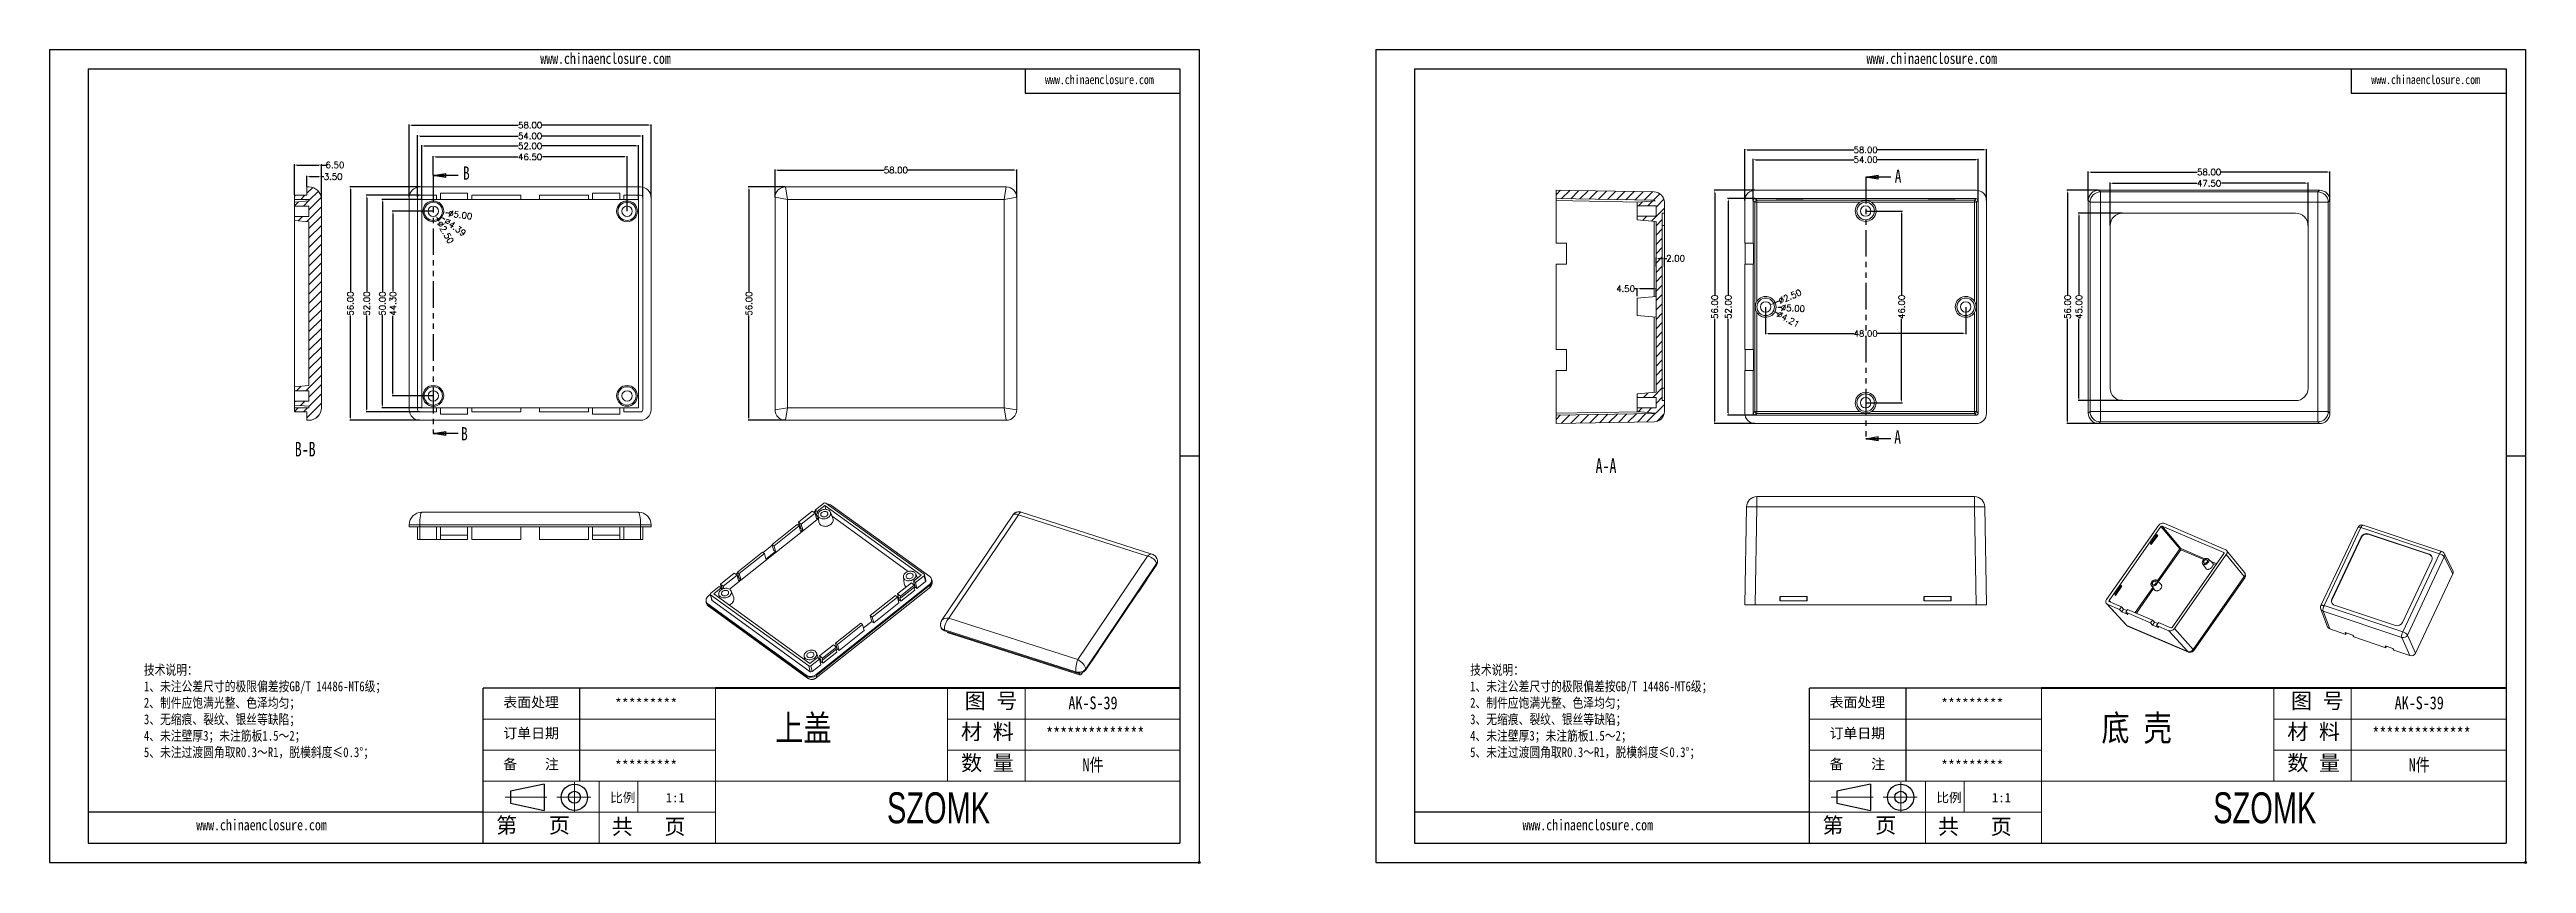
# Model space of a CAD drawing. Header units: inches. Extents: x -870 to -275, y 557 to 752.
import ezdxf

# ---------------------------------------------------------------- set-up
doc = ezdxf.new("R2010")
doc.units = ezdxf.units.IN
doc.linetypes.add('CENTER2', pattern=[28.575, 19.05, -3.175, 3.175, -3.175])
doc.linetypes.add('PHANTOM', pattern=[12.7, 6.35, -1.27, 1.27, -1.27, 1.27, -1.27])
doc.layers.add('文字', color=81, linetype='Continuous')
for name, color, linetype, lineweight in [('粗实线', 7, 'Continuous', 30), ('细实线', 3, 'Continuous', 9), ('细点划线', 2, 'CENTER2', 9)]:
    doc.layers.add(name, color=color, linetype=linetype, lineweight=lineweight)
doc.styles.add('SLDTEXTSTYLE0', font='TXT', dxfattribs={"width": 0.75})
doc.styles.add('SLDTEXTSTYLE3', font='TXT', dxfattribs={"width": 0.7})
doc.styles.get("Standard").update_dxf_attribs({"font": 'txt', "bigfont": 'gbcbig.shx'})
doc.styles.add('宋体', font='', dxfattribs={"width": 0.8, "height": 3.5})
doc.styles.add('长仿宋', font='', dxfattribs={"width": 0.7, "height": 4})
doc.styles.get('宋体').set_extended_font_data('SimSun')
doc.styles.get('长仿宋').set_extended_font_data('SimSun')
doc.dimstyles.new('2', dxfattribs={"dimtxt": 1.5, "dimasz": 0.6, "dimexe": 0.18, "dimexo": 0.0625, "dimgap": 0.09, "dimtad": 0, "dimzin": 0, "dimdsep": 46, "dimtxsty": 'Standard', "dimcen": 0, "dimclrd": 3, "dimclre": 3, "dimadec": 0, "dimazin": 2, "dimtfac": 1, "dimtofl": 0, "dimtmove": 0, "dimatfit": 3, "dimfxl": 1, "dimtolj": 1, "dimtzin": 0, "dimarcsym": 0})

msp = doc.modelspace()

# ---------------------------------------------------------------- texts
at = {"color": 7, "linetype": 'Continuous', "char_height": 3.175, "attachment_point": 1, "style": 'SLDTEXTSTYLE0'}
for s, insert in [('B', (-770.651, 723.755)), ('A', (-427.074, 723.009)), ('B', (-771.116, 661.197)), ('A', (-427.18, 660.432))]:
    msp.add_mtext(s, dxfattribs=dict(at, insert=insert))
at = {"color": 0, "linetype": 'Continuous', "lineweight": 0, "char_height": 3.5, "attachment_point": 2, "style": 'SLDTEXTSTYLE3'}
for s, insert in [('B-B', (-808.502, 657.674)), ('A-A', (-496.348, 653.699))]:
    msp.add_mtext(s, dxfattribs=dict(at, insert=insert))
at = {"char_height": 2.44407, "width": 1389.08639, "attachment_point": 1}
for s, insert in [('{\\fSimHei|b0|i0|c134|p49;表面处理}', (-760.962, 596.421)), ('{\\fSimHei|b0|i0|c134|p49;*********}', (-734.193, 596.106)), ('{\\fSimHei|b0|i0|c134|p49;表面处理}', (-442.704, 596.421)), ('{\\fSimHei|b0|i0|c134|p49;*********}', (-415.935, 596.106)), ('{\\fSimHei|b0|i0|c134|p49;订单日期}', (-760.962, 588.989)), ('{\\fSimHei|b0|i0|c134|p49;订单日期}', (-442.704, 588.989)), ('{\\fSimHei|b0|i0|c134|p49;备    注}', (-760.962, 581.557)), ('{\\fSimHei|b0|i0|c134|p49;*********}', (-734.193, 581.243)), ('{\\fSimHei|b0|i0|c134|p49;备    注}', (-442.704, 581.557)), ('{\\fSimHei|b0|i0|c134|p49;*********}', (-415.935, 581.243))]:
    msp.add_mtext(s, dxfattribs=dict(at, insert=insert))
at = {"layer": '文字', "color": 0, "attachment_point": 1, "style": '宋体'}
for s, insert, char_height, width in [('www.chinaenclosure.com', (-752.094, 750.984), 2.61599, 45.96039), ('www.chinaenclosure.com', (-433.836, 750.984), 2.61599, 45.96039), ('www.chinaenclosure.com', (-630.965, 745.695), 2.17999, 38.30032), ('www.chinaenclosure.com', (-312.707, 745.695), 2.17999, 38.30032), ('{\\H1.111x;技术说明：\\P1、未注公差尺寸的极限偏差按GB/T 14486-MT6级；\\P2、制件应饱满光整、色泽均匀；\\P3、无缩痕、裂纹、银丝等缺陷；\\P4、未注壁厚3；未注筋板1.5～2；\\P5、未注过渡圆角取R0.3～R1，脱模斜度≤0.3%%D；}', (-847.218, 604.144), 2.13373, 101.28013), ('{\\H1.111x;技术说明：\\P1、未注公差尺寸的极限偏差按GB/T 14486-MT6级；\\P2、制件应饱满光整、色泽均匀；\\P3、无缩痕、裂纹、银丝等缺陷；\\P4、未注壁厚3；未注筋板1.5～2；\\P5、未注过渡圆角取R0.3～R1，脱模斜度≤0.3%%D；}', (-528.96, 604.144), 2.13373, 101.28013), ('{\\H1.111x;AK-S-39}', (-625.354, 596.588), 2.78692, 32.21991), ('{\\H1.111x;AK-S-39}', (-307.096, 596.588), 2.78692, 32.21991), ('上盖', (-695.723, 592.114), 6.1932, 79.17722), ('{\\H1.111x;**************}', (-630.715, 589.157), 2.78692, 32.21991), ('底 壳', (-377.464, 592.114), 6.1932, 79.17722), ('{\\H1.111x;**************}', (-312.457, 589.157), 2.78692, 32.21991), ('{\\H1.111x;N件}', (-621.983, 581.725), 2.78692, 32.21991), ('{\\H1.111x;N件}', (-303.725, 581.725), 2.78692, 32.21991), ('www.chinaenclosure.com', (-834.643, 567.067), 2.61599, 45.96039), ('www.chinaenclosure.com', (-516.384, 567.067), 2.61599, 45.96039)]:
    msp.add_mtext(s, dxfattribs=dict(at, insert=insert, char_height=char_height, width=width))
at = {"layer": '粗实线', "char_height": 7.43178, "width": 83.34008, "attachment_point": 1, "style": '长仿宋'}
for insert in [(-668.89, 573.573), (-350.631, 573.573)]:
    msp.add_mtext('{\\fSTXinwei|b0|i0|c134|p2;SZOMK}', dxfattribs=dict(at, insert=insert))
at = {"layer": '细实线', "color": 7, "attachment_point": 1}
for s, insert, char_height, width in [('{\\fSimSun|b0|i0|c134|p54;图 号}', (-650.246, 597.402), 3.71589, 18.57946), ('{\\fSimSun|b0|i0|c134|p54;图 号}', (-331.988, 597.402), 3.71589, 18.57946), ('{\\fSimSun|b0|i0|c134|p54;材 料   }', (-651.127, 589.97), 3.71589, 18.57946), ('{\\fSimSun|b0|i0|c134|p54;材 料   }', (-332.869, 589.97), 3.71589, 18.57946), ('{\\fSimSun|b0|i0|c134|p54;数 量}', (-651.109, 582.501), 3.71589, 16.78887), ('{\\fSimSun|b0|i0|c134|p54;数 量}', (-332.851, 582.501), 3.71589, 16.78887), ('{\\fSimSun|b0|i0|c134|p54;比例}', (-735.338, 573.42), 2.22953, 9.78696), ('{\\fSimSun|b0|i0|c134|p54;1:1}', (-721.984, 573.42), 2.22953, 9.78696), ('{\\fSimSun|b0|i0|c134|p54;比例}', (-417.08, 573.42), 2.22953, 9.78696), ('{\\fSimSun|b0|i0|c134|p54;1:1}', (-403.726, 573.42), 2.22953, 9.78696), ('{\\fSimSun|b0|i0|c134|p54;第   页}', (-762.682, 567.525), 3.71589, 27.86918), ('{\\fSimSun|b0|i0|c134|p54; 共   页}', (-737.485, 567.209), 3.71589, 27.86918), ('{\\fSimSun|b0|i0|c134|p54;第   页}', (-444.424, 567.525), 3.71589, 27.86918), ('{\\fSimSun|b0|i0|c134|p54; 共   页}', (-419.227, 567.209), 3.71589, 27.86918)]:
    msp.add_mtext(s, dxfattribs=dict(at, insert=insert, char_height=char_height, width=width))

# ---------------------------------------------------------------- blocks, each defined once
blk = doc.blocks.new('_CLOSED')
at = {"color": 0, "linetype": 'ByBlock', "lineweight": -2}
for p, q in [((-1, 0.166667), (0, 0)), ((-1, 0.166667), (-1, -0.166667)), ((0, 0), (-1, -0.166667)), ((0, 0), (-1, 0))]:
    blk.add_line(p, q, dxfattribs=at)
blk = doc.blocks.new('*D141')
at = {"color": 3, "lineweight": -2}
for p, q in [((-783.52, 716.41), (-783.52, 733.85)), ((-782.92, 733.67), (-757.36, 733.67)), ((-726.12, 733.67), (-751.68, 733.67)), ((-725.52, 716.41), (-725.52, 733.85))]:
    blk.add_line(p, q, dxfattribs=at)
at = {"color": 3}
for points in [[(-782.92, 733.77), (-782.92, 733.57), (-783.52, 733.67)], [(-726.12, 733.77), (-726.12, 733.57), (-725.52, 733.67)]]:
    blk.add_solid(points, dxfattribs=at)
at = {"layer": 'Defpoints', "color": 0}
for p in [(-725.52, 733.67), (-783.52, 716.35), (-725.52, 716.35)]:
    blk.add_point(p, dxfattribs=at)
at = {"color": 0, "insert": (-754.52, 733.67), "char_height": 1.5, "attachment_point": 5}
blk.add_mtext('\\A1;58.00', dxfattribs=at)
blk = doc.blocks.new('*D142')
at = {"color": 3, "lineweight": -2}
for p, q in [((-777.77, 721.65), (-777.77, 726.24)), ((-777.17, 726.06), (-757.49, 726.06)), ((-731.87, 726.06), (-751.56, 726.06)), ((-731.27, 713.06), (-731.27, 726.24))]:
    blk.add_line(p, q, dxfattribs=at)
at = {"color": 3}
for points in [[(-777.17, 726.16), (-777.17, 725.96), (-777.77, 726.06)], [(-731.87, 726.16), (-731.87, 725.96), (-731.27, 726.06)]]:
    blk.add_solid(points, dxfattribs=at)
at = {"layer": 'Defpoints', "color": 0}
for p in [(-731.27, 726.06), (-777.77, 721.59), (-731.27, 713)]:
    blk.add_point(p, dxfattribs=at)
at = {"color": 0, "insert": (-754.52, 726.06), "char_height": 1.5, "attachment_point": 5}
blk.add_mtext('\\A1;46.50', dxfattribs=at)
blk = doc.blocks.new('*D143')
at = {"color": 3, "lineweight": -2}
for p, q in [((-780.52, 715.91), (-780.52, 728.85)), ((-779.92, 728.67), (-757.36, 728.67)), ((-729.12, 728.67), (-751.68, 728.67)), ((-728.52, 715.91), (-728.52, 728.85))]:
    blk.add_line(p, q, dxfattribs=at)
at = {"color": 3}
for points in [[(-779.92, 728.77), (-779.92, 728.57), (-780.52, 728.67)], [(-729.12, 728.77), (-729.12, 728.57), (-728.52, 728.67)]]:
    blk.add_solid(points, dxfattribs=at)
at = {"layer": 'Defpoints', "color": 0}
for p in [(-728.52, 728.67), (-780.52, 715.85), (-728.52, 715.85)]:
    blk.add_point(p, dxfattribs=at)
at = {"color": 0, "insert": (-754.52, 728.67), "char_height": 1.5, "attachment_point": 5}
blk.add_mtext('\\A1;52.00', dxfattribs=at)
blk = doc.blocks.new('*D144')
at = {"color": 3, "lineweight": -2}
for p, q in [((-781.52, 716.41), (-781.52, 731.24)), ((-727.52, 716.41), (-727.52, 731.24)), ((-780.92, 731.06), (-757.36, 731.06)), ((-728.12, 731.06), (-751.68, 731.06))]:
    blk.add_line(p, q, dxfattribs=at)
at = {"color": 3}
for points in [[(-780.92, 731.16), (-780.92, 730.96), (-781.52, 731.06)], [(-728.12, 731.16), (-728.12, 730.96), (-727.52, 731.06)]]:
    blk.add_solid(points, dxfattribs=at)
at = {"layer": 'Defpoints', "color": 0}
for p in [(-781.52, 731.06), (-781.52, 716.35), (-727.52, 716.35)]:
    blk.add_point(p, dxfattribs=at)
at = {"color": 0, "insert": (-754.52, 731.06), "char_height": 1.5, "attachment_point": 5}
blk.add_mtext('\\A1;54.00', dxfattribs=at)
blk = doc.blocks.new('*D145')
at = {"color": 3, "lineweight": -2}
for p, q in [((-777.83, 713), (-787.62, 713)), ((-787.44, 712.4), (-787.44, 693.82)), ((-787.44, 669.3), (-787.44, 687.89)), ((-777.83, 668.7), (-787.62, 668.7))]:
    blk.add_line(p, q, dxfattribs=at)
at = {"color": 3}
for points in [[(-787.54, 712.4), (-787.34, 712.4), (-787.44, 713)], [(-787.54, 669.3), (-787.34, 669.3), (-787.44, 668.7)]]:
    blk.add_solid(points, dxfattribs=at)
at = {"layer": 'Defpoints', "color": 0}
for p in [(-787.44, 713), (-777.77, 713), (-777.77, 668.7)]:
    blk.add_point(p, dxfattribs=at)
at = {"color": 0, "insert": (-787.44, 690.85), "char_height": 1.5, "attachment_point": 5, "rotation": 90}
blk.add_mtext('\\A1;44.30', dxfattribs=at)
blk = doc.blocks.new('*D146')
at = {"color": 3, "lineweight": -2}
for p, q in [((-780.58, 715.85), (-790.15, 715.85)), ((-789.97, 715.25), (-789.97, 693.57)), ((-789.97, 666.45), (-789.97, 688.14)), ((-780.58, 665.85), (-790.15, 665.85))]:
    blk.add_line(p, q, dxfattribs=at)
at = {"color": 3}
for points in [[(-790.07, 715.25), (-789.87, 715.25), (-789.97, 715.85)], [(-790.07, 666.45), (-789.87, 666.45), (-789.97, 665.85)]]:
    blk.add_solid(points, dxfattribs=at)
at = {"layer": 'Defpoints', "color": 0}
for p in [(-789.97, 715.85), (-780.52, 715.85), (-780.52, 665.85)]:
    blk.add_point(p, dxfattribs=at)
at = {"color": 0, "insert": (-789.97, 690.85), "char_height": 1.5, "attachment_point": 5, "rotation": 90}
blk.add_mtext('\\A1;50.00', dxfattribs=at)
blk = doc.blocks.new('*D147')
at = {"color": 3, "lineweight": -2}
for p, q in [((-781.08, 716.85), (-793.9, 716.85)), ((-793.72, 716.25), (-793.72, 693.69)), ((-793.72, 665.45), (-793.72, 688.01)), ((-781.08, 664.85), (-793.9, 664.85))]:
    blk.add_line(p, q, dxfattribs=at)
at = {"color": 3}
for points in [[(-793.82, 716.25), (-793.62, 716.25), (-793.72, 716.85)], [(-793.82, 665.45), (-793.62, 665.45), (-793.72, 664.85)]]:
    blk.add_solid(points, dxfattribs=at)
at = {"layer": 'Defpoints', "color": 0}
for p in [(-781.02, 716.85), (-793.72, 664.85), (-781.02, 664.85)]:
    blk.add_point(p, dxfattribs=at)
at = {"color": 0, "insert": (-793.72, 690.85), "char_height": 1.5, "attachment_point": 5, "rotation": 90}
blk.add_mtext('\\A1;52.00', dxfattribs=at)
blk = doc.blocks.new('*D148')
at = {"color": 3, "lineweight": -2}
for p, q in [((-781.08, 718.85), (-797.82, 718.85)), ((-797.64, 718.25), (-797.64, 693.69)), ((-797.64, 663.45), (-797.64, 688.01)), ((-781.08, 662.85), (-797.82, 662.85))]:
    blk.add_line(p, q, dxfattribs=at)
at = {"color": 3}
for points in [[(-797.74, 718.25), (-797.54, 718.25), (-797.64, 718.85)], [(-797.74, 663.45), (-797.54, 663.45), (-797.64, 662.85)]]:
    blk.add_solid(points, dxfattribs=at)
at = {"layer": 'Defpoints', "color": 0}
for p in [(-797.64, 718.85), (-781.02, 718.85), (-781.02, 662.85)]:
    blk.add_point(p, dxfattribs=at)
at = {"color": 0, "insert": (-797.64, 690.85), "char_height": 1.5, "attachment_point": 5, "rotation": 90}
blk.add_mtext('\\A1;56.00', dxfattribs=at)
blk = doc.blocks.new('*D149')
at = {"color": 3, "lineweight": -2}
blk.add_line((-774.1, 712.51), (-774.7, 712.59), dxfattribs=at)
at = {"color": 3}
blk.add_solid([(-774.68, 712.69), (-774.71, 712.49), (-775.29, 712.67)], dxfattribs=at)
at = {"layer": 'Defpoints', "color": 0}
for p in [(-780.25, 713.34), (-775.29, 712.67)]:
    blk.add_point(p, dxfattribs=at)
at = {"color": 0, "insert": (-771.29, 712.13), "char_height": 1.5, "attachment_point": 5, "rotation": 352.31056}
blk.add_mtext('\\A1;∅5.00', dxfattribs=at)
blk = doc.blocks.new('*D150')
at = {"color": 3, "lineweight": -2}
blk.add_line((-775.02, 711.02), (-775.5, 711.37), dxfattribs=at)
at = {"color": 3}
blk.add_solid([(-775.44, 711.45), (-775.56, 711.29), (-775.99, 711.72)], dxfattribs=at)
at = {"layer": 'Defpoints', "color": 0}
for p in [(-779.55, 714.28), (-775.99, 711.72)]:
    blk.add_point(p, dxfattribs=at)
at = {"color": 0, "insert": (-772.51, 709.21), "char_height": 1.5, "attachment_point": 5, "rotation": 324.26839}
blk.add_mtext('\\A1;∅4.39', dxfattribs=at)
blk = doc.blocks.new('*D151')
at = {"color": 3, "lineweight": -2}
blk.add_line((-776.33, 710.52), (-776.84, 711.4), dxfattribs=at)
at = {"color": 3}
blk.add_solid([(-776.76, 711.45), (-776.93, 711.35), (-777.14, 711.92)], dxfattribs=at)
at = {"layer": 'Defpoints', "color": 0}
for p in [(-778.4, 714.08), (-777.14, 711.92)]:
    blk.add_point(p, dxfattribs=at)
at = {"color": 0, "insert": (-774.85, 707.95), "char_height": 1.5, "attachment_point": 5, "rotation": 300.08704}
blk.add_mtext('\\A1;∅2.50', dxfattribs=at)
blk = doc.blocks.new('*D152')
at = {"color": 3, "lineweight": -2}
for p, q in [((-808.11, 718.91), (-808.11, 721.51)), ((-807.51, 721.33), (-805.21, 721.33)), ((-804.61, 715.91), (-804.61, 721.51)), ((-804.61, 721.33), (-804.01, 721.33))]:
    blk.add_line(p, q, dxfattribs=at)
at = {"color": 3}
for points in [[(-807.51, 721.43), (-807.51, 721.23), (-808.11, 721.33)], [(-805.21, 721.43), (-805.21, 721.23), (-804.61, 721.33)]]:
    blk.add_solid(points, dxfattribs=at)
at = {"layer": 'Defpoints', "color": 0}
for p in [(-808.11, 721.33), (-808.11, 718.85), (-804.61, 715.85)]:
    blk.add_point(p, dxfattribs=at)
at = {"color": 0, "insert": (-801.79, 721.33), "char_height": 1.5, "attachment_point": 5}
blk.add_mtext('\\A1;3.50', dxfattribs=at)
blk = doc.blocks.new('*D153')
at = {"color": 3, "lineweight": -2}
for p, q in [((-811.11, 716.91), (-811.11, 724.27)), ((-810.51, 724.09), (-805.21, 724.09)), ((-804.61, 715.91), (-804.61, 724.27)), ((-804.61, 724.09), (-803.57, 724.09))]:
    blk.add_line(p, q, dxfattribs=at)
at = {"color": 3}
for points in [[(-810.51, 724.19), (-810.51, 723.99), (-811.11, 724.09)], [(-805.21, 724.19), (-805.21, 723.99), (-804.61, 724.09)]]:
    blk.add_solid(points, dxfattribs=at)
at = {"layer": 'Defpoints', "color": 0}
for p in [(-811.11, 724.09), (-811.11, 716.85), (-804.61, 715.85)]:
    blk.add_point(p, dxfattribs=at)
at = {"color": 0, "insert": (-801.36, 724.09), "char_height": 1.5, "attachment_point": 5}
blk.add_mtext('\\A1;6.50', dxfattribs=at)
blk = doc.blocks.new('*D154')
at = {"color": 3, "lineweight": -2}
for p, q in [((-695.76, 716.41), (-695.76, 723.06)), ((-695.16, 722.88), (-669.6, 722.88)), ((-638.36, 722.88), (-663.92, 722.88)), ((-637.76, 716.41), (-637.76, 723.06))]:
    blk.add_line(p, q, dxfattribs=at)
at = {"color": 3}
for points in [[(-695.16, 722.98), (-695.16, 722.78), (-695.76, 722.88)], [(-638.36, 722.98), (-638.36, 722.78), (-637.76, 722.88)]]:
    blk.add_solid(points, dxfattribs=at)
at = {"layer": 'Defpoints', "color": 0}
for p in [(-637.76, 722.88), (-695.76, 716.35), (-637.76, 716.35)]:
    blk.add_point(p, dxfattribs=at)
at = {"color": 0, "insert": (-666.76, 722.88), "char_height": 1.5, "attachment_point": 5}
blk.add_mtext('\\A1;58.00', dxfattribs=at)
blk = doc.blocks.new('*D155')
at = {"color": 3, "lineweight": -2}
for p, q in [((-693.32, 718.85), (-702.21, 718.85)), ((-702.03, 718.25), (-702.03, 693.69)), ((-702.03, 663.45), (-702.03, 688.01)), ((-693.32, 662.85), (-702.21, 662.85))]:
    blk.add_line(p, q, dxfattribs=at)
at = {"color": 3}
for points in [[(-702.13, 718.25), (-701.93, 718.25), (-702.03, 718.85)], [(-702.13, 663.45), (-701.93, 663.45), (-702.03, 662.85)]]:
    blk.add_solid(points, dxfattribs=at)
at = {"layer": 'Defpoints', "color": 0}
for p in [(-693.26, 718.85), (-702.03, 662.85), (-693.26, 662.85)]:
    blk.add_point(p, dxfattribs=at)
at = {"color": 0, "insert": (-702.03, 690.85), "char_height": 1.5, "attachment_point": 5, "rotation": 90}
blk.add_mtext('\\A1;56.00', dxfattribs=at)
blk = doc.blocks.new('*D156')
at = {"color": 3, "lineweight": -2}
for p, q in [((-380.62, 715.62), (-380.62, 722.58)), ((-380.02, 722.4), (-354.46, 722.4)), ((-323.22, 722.4), (-348.78, 722.4)), ((-322.62, 715.62), (-322.62, 722.58))]:
    blk.add_line(p, q, dxfattribs=at)
at = {"color": 3}
for points in [[(-380.02, 722.5), (-380.02, 722.3), (-380.62, 722.4)], [(-323.22, 722.5), (-323.22, 722.3), (-322.62, 722.4)]]:
    blk.add_solid(points, dxfattribs=at)
at = {"layer": 'Defpoints', "color": 0}
for p in [(-322.62, 722.4), (-380.62, 715.56), (-322.62, 715.56)]:
    blk.add_point(p, dxfattribs=at)
at = {"color": 0, "insert": (-351.62, 722.4), "char_height": 1.5, "attachment_point": 5}
blk.add_mtext('\\A1;58.00', dxfattribs=at)
blk = doc.blocks.new('*D157')
at = {"color": 3, "lineweight": -2}
for p, q in [((-378.18, 718.06), (-385.77, 718.06)), ((-385.59, 717.46), (-385.59, 692.9)), ((-385.59, 662.66), (-385.59, 687.22)), ((-378.18, 662.06), (-385.77, 662.06))]:
    blk.add_line(p, q, dxfattribs=at)
at = {"color": 3}
for points in [[(-385.69, 717.46), (-385.49, 717.46), (-385.59, 718.06)], [(-385.69, 662.66), (-385.49, 662.66), (-385.59, 662.06)]]:
    blk.add_solid(points, dxfattribs=at)
at = {"layer": 'Defpoints', "color": 0}
for p in [(-378.12, 718.06), (-385.59, 662.06), (-378.12, 662.06)]:
    blk.add_point(p, dxfattribs=at)
at = {"color": 0, "insert": (-385.59, 690.06), "char_height": 1.5, "attachment_point": 5, "rotation": 90}
blk.add_mtext('\\A1;56.00', dxfattribs=at)
blk = doc.blocks.new('*D158')
at = {"color": 3, "lineweight": -2}
for p, q in [((-375.37, 709.62), (-375.37, 719.9)), ((-374.77, 719.72), (-354.58, 719.72)), ((-328.47, 719.72), (-348.65, 719.72)), ((-327.87, 709.62), (-327.87, 719.9))]:
    blk.add_line(p, q, dxfattribs=at)
at = {"color": 3}
for points in [[(-374.77, 719.82), (-374.77, 719.62), (-375.37, 719.72)], [(-328.47, 719.82), (-328.47, 719.62), (-327.87, 719.72)]]:
    blk.add_solid(points, dxfattribs=at)
at = {"layer": 'Defpoints', "color": 0}
for p in [(-327.87, 719.72), (-375.37, 709.56), (-327.87, 709.56)]:
    blk.add_point(p, dxfattribs=at)
at = {"color": 0, "insert": (-351.62, 719.72), "char_height": 1.5, "attachment_point": 5}
blk.add_mtext('\\A1;47.50', dxfattribs=at)
blk = doc.blocks.new('*D159')
at = {"color": 3, "lineweight": -2}
for p, q in [((-372.43, 712.56), (-383.03, 712.56)), ((-382.85, 711.96), (-382.85, 692.9)), ((-382.85, 668.16), (-382.85, 687.22)), ((-372.43, 667.56), (-383.03, 667.56))]:
    blk.add_line(p, q, dxfattribs=at)
at = {"color": 3}
for points in [[(-382.95, 711.96), (-382.75, 711.96), (-382.85, 712.56)], [(-382.95, 668.16), (-382.75, 668.16), (-382.85, 667.56)]]:
    blk.add_solid(points, dxfattribs=at)
at = {"layer": 'Defpoints', "color": 0}
for p in [(-372.37, 712.56), (-382.85, 667.56), (-372.37, 667.56)]:
    blk.add_point(p, dxfattribs=at)
at = {"color": 0, "insert": (-382.85, 690.06), "char_height": 1.5, "attachment_point": 5, "rotation": 90}
blk.add_mtext('\\A1;45.00', dxfattribs=at)
blk = doc.blocks.new('*D160')
at = {"color": 3, "lineweight": -2}
for p, q in [((-461.04, 715.62), (-461.04, 725.56)), ((-460.44, 725.38), (-436.88, 725.38)), ((-407.64, 725.38), (-431.2, 725.38)), ((-407.04, 715.62), (-407.04, 725.56))]:
    blk.add_line(p, q, dxfattribs=at)
at = {"color": 3}
for points in [[(-460.44, 725.48), (-460.44, 725.28), (-461.04, 725.38)], [(-407.64, 725.48), (-407.64, 725.28), (-407.04, 725.38)]]:
    blk.add_solid(points, dxfattribs=at)
at = {"layer": 'Defpoints', "color": 0}
for p in [(-407.04, 725.38), (-461.04, 715.56), (-407.04, 715.56)]:
    blk.add_point(p, dxfattribs=at)
at = {"color": 0, "insert": (-434.04, 725.38), "char_height": 1.5, "attachment_point": 5}
blk.add_mtext('\\A1;54.00', dxfattribs=at)
blk = doc.blocks.new('*D161')
at = {"color": 3, "lineweight": -2}
for p, q in [((-463.04, 715.62), (-463.04, 727.92)), ((-462.44, 727.74), (-436.88, 727.74)), ((-405.64, 727.74), (-431.2, 727.74)), ((-405.04, 715.62), (-405.04, 727.92))]:
    blk.add_line(p, q, dxfattribs=at)
at = {"color": 3}
for points in [[(-462.44, 727.84), (-462.44, 727.64), (-463.04, 727.74)], [(-405.64, 727.84), (-405.64, 727.64), (-405.04, 727.74)]]:
    blk.add_solid(points, dxfattribs=at)
at = {"layer": 'Defpoints', "color": 0}
for p in [(-463.04, 727.74), (-463.04, 715.56), (-405.04, 715.56)]:
    blk.add_point(p, dxfattribs=at)
at = {"color": 0, "insert": (-434.04, 727.74), "char_height": 1.5, "attachment_point": 5}
blk.add_mtext('\\A1;58.00', dxfattribs=at)
blk = doc.blocks.new('*D162')
at = {"color": 3, "lineweight": -2}
for p, q in [((-460.6, 716.06), (-467.19, 716.06)), ((-467.01, 715.46), (-467.01, 692.9)), ((-467.01, 664.66), (-467.01, 687.22)), ((-460.6, 664.06), (-467.19, 664.06))]:
    blk.add_line(p, q, dxfattribs=at)
at = {"color": 3}
for points in [[(-467.11, 715.46), (-466.91, 715.46), (-467.01, 716.06)], [(-467.11, 664.66), (-466.91, 664.66), (-467.01, 664.06)]]:
    blk.add_solid(points, dxfattribs=at)
at = {"layer": 'Defpoints', "color": 0}
for p in [(-460.54, 716.06), (-467.01, 664.06), (-460.54, 664.06)]:
    blk.add_point(p, dxfattribs=at)
at = {"color": 0, "insert": (-467.01, 690.06), "char_height": 1.5, "attachment_point": 5, "rotation": 90}
blk.add_mtext('\\A1;52.00', dxfattribs=at)
blk = doc.blocks.new('*D163')
at = {"color": 3, "lineweight": -2}
for p, q in [((-460.6, 718.06), (-470.43, 718.06)), ((-470.25, 717.46), (-470.25, 692.9)), ((-470.25, 662.66), (-470.25, 687.22)), ((-460.6, 662.06), (-470.43, 662.06))]:
    blk.add_line(p, q, dxfattribs=at)
at = {"color": 3}
for points in [[(-470.35, 717.46), (-470.15, 717.46), (-470.25, 718.06)], [(-470.35, 662.66), (-470.15, 662.66), (-470.25, 662.06)]]:
    blk.add_solid(points, dxfattribs=at)
at = {"layer": 'Defpoints', "color": 0}
for p in [(-470.25, 718.06), (-460.54, 718.06), (-460.54, 662.06)]:
    blk.add_point(p, dxfattribs=at)
at = {"color": 0, "insert": (-470.25, 690.06), "char_height": 1.5, "attachment_point": 5, "rotation": 90}
blk.add_mtext('\\A1;56.00', dxfattribs=at)
blk = doc.blocks.new('*D164')
at = {"color": 3, "lineweight": -2}
blk.add_line((-454.94, 691.39), (-456.34, 690.79), dxfattribs=at)
at = {"color": 3}
blk.add_solid([(-456.37, 690.88), (-456.3, 690.69), (-456.89, 690.55)], dxfattribs=at)
at = {"layer": 'Defpoints', "color": 0}
for p in [(-459.19, 689.57), (-456.89, 690.55)]:
    blk.add_point(p, dxfattribs=at)
at = {"color": 0, "insert": (-452.21, 692.55), "char_height": 1.5, "attachment_point": 5, "rotation": 23.17377}
blk.add_mtext('\\A1;∅2.50', dxfattribs=at)
blk = doc.blocks.new('*D165')
at = {"color": 3, "lineweight": -2}
blk.add_line((-454.34, 689.88), (-454.94, 689.91), dxfattribs=at)
at = {"color": 3}
blk.add_solid([(-454.93, 690.01), (-454.94, 689.81), (-455.54, 689.94)], dxfattribs=at)
at = {"layer": 'Defpoints', "color": 0}
for p in [(-460.53, 690.18), (-455.54, 689.94)]:
    blk.add_point(p, dxfattribs=at)
at = {"color": 0, "insert": (-451.5, 689.75), "char_height": 1.5, "attachment_point": 5, "rotation": 357.28913}
blk.add_mtext('\\A1;∅5.00', dxfattribs=at)
blk = doc.blocks.new('*D166')
at = {"color": 3, "lineweight": -2}
blk.add_line((-455.14, 688.47), (-455.66, 688.76), dxfattribs=at)
at = {"color": 3}
blk.add_solid([(-455.62, 688.84), (-455.71, 688.67), (-456.19, 689.04)], dxfattribs=at)
at = {"layer": 'Defpoints', "color": 0}
for p in [(-459.88, 691.07), (-456.19, 689.04)]:
    blk.add_point(p, dxfattribs=at)
at = {"color": 0, "insert": (-452.65, 687.1), "char_height": 1.5, "attachment_point": 5, "rotation": 331.21082}
blk.add_mtext('\\A1;∅4.21', dxfattribs=at)
blk = doc.blocks.new('*D167')
at = {"color": 3, "lineweight": -2}
for p, q in [((-458.04, 690), (-458.04, 683.49)), ((-410.04, 690), (-410.04, 683.49)), ((-457.44, 683.67), (-436.88, 683.67)), ((-410.64, 683.67), (-431.2, 683.67))]:
    blk.add_line(p, q, dxfattribs=at)
at = {"color": 3}
for points in [[(-457.44, 683.77), (-457.44, 683.57), (-458.04, 683.67)], [(-410.64, 683.77), (-410.64, 683.57), (-410.04, 683.67)]]:
    blk.add_solid(points, dxfattribs=at)
at = {"layer": 'Defpoints', "color": 0}
for p in [(-458.04, 690.06), (-410.04, 690.06), (-410.04, 683.67)]:
    blk.add_point(p, dxfattribs=at)
at = {"color": 0, "insert": (-434.04, 683.67), "char_height": 1.5, "attachment_point": 5}
blk.add_mtext('\\A1;48.00', dxfattribs=at)
blk = doc.blocks.new('*D168')
at = {"color": 3, "lineweight": -2}
for p, q in [((-433.97, 713.06), (-425.23, 713.06)), ((-425.41, 712.46), (-425.41, 692.9)), ((-425.41, 667.66), (-425.41, 687.22)), ((-433.97, 667.06), (-425.23, 667.06))]:
    blk.add_line(p, q, dxfattribs=at)
at = {"color": 3}
for points in [[(-425.51, 712.46), (-425.31, 712.46), (-425.41, 713.06)], [(-425.51, 667.66), (-425.31, 667.66), (-425.41, 667.06)]]:
    blk.add_solid(points, dxfattribs=at)
at = {"layer": 'Defpoints', "color": 0}
for p in [(-434.04, 713.06), (-425.41, 713.06), (-434.04, 667.06)]:
    blk.add_point(p, dxfattribs=at)
at = {"color": 0, "insert": (-425.41, 690.06), "char_height": 1.5, "attachment_point": 5, "rotation": 90}
blk.add_mtext('\\A1;46.00', dxfattribs=at)
blk = doc.blocks.new('*D169')
at = {"color": 3, "lineweight": -2}
for p, q in [((-484.34, 699.76), (-484.34, 701.87)), ((-483.74, 701.69), (-482.94, 701.69)), ((-482.34, 699.76), (-482.34, 701.87)), ((-482.34, 701.69), (-481.74, 701.69))]:
    blk.add_line(p, q, dxfattribs=at)
at = {"color": 3}
for points in [[(-483.74, 701.79), (-483.74, 701.59), (-484.34, 701.69)], [(-482.94, 701.79), (-482.94, 701.59), (-482.34, 701.69)]]:
    blk.add_solid(points, dxfattribs=at)
at = {"layer": 'Defpoints', "color": 0}
for p in [(-482.34, 701.69), (-484.34, 699.7), (-482.34, 699.7)]:
    blk.add_point(p, dxfattribs=at)
at = {"color": 0, "insert": (-479.65, 701.69), "char_height": 1.5, "attachment_point": 5}
blk.add_mtext('\\A1;2.00', dxfattribs=at)
blk = doc.blocks.new('*D170')
at = {"color": 3, "lineweight": -2}
for p, q in [((-488.84, 694.4), (-489.44, 694.4)), ((-488.84, 692.62), (-488.84, 694.58)), ((-484.94, 694.4), (-488.24, 694.4)), ((-484.34, 692.62), (-484.34, 694.58))]:
    blk.add_line(p, q, dxfattribs=at)
at = {"color": 3}
for points in [[(-488.24, 694.5), (-488.24, 694.3), (-488.84, 694.4)], [(-484.94, 694.5), (-484.94, 694.3), (-484.34, 694.4)]]:
    blk.add_solid(points, dxfattribs=at)
at = {"layer": 'Defpoints', "color": 0}
for p in [(-488.84, 694.4), (-488.84, 692.56), (-484.34, 692.56)]:
    blk.add_point(p, dxfattribs=at)
at = {"color": 0, "insert": (-491.65, 694.4), "char_height": 1.5, "attachment_point": 5}
blk.add_mtext('\\A1;4.50', dxfattribs=at)

# ---------------------------------------------------------------- dimensions: what is measured, and where the dimension line sits
for base, p1, p2, picture, middle in [((-725.52, 733.672), (-783.52, 716.351), (-725.52, 716.351), '*D141', (-754.52, 733.672)), ((-811.106, 724.094), (-804.606, 715.851), (-811.106, 716.851), '*D153', (-801.358, 724.094)), ((-808.106, 721.334), (-804.606, 715.851), (-808.106, 718.851), '*D152', (-801.791, 721.334)), ((-488.839, 694.402), (-484.339, 692.558), (-488.839, 692.558), '*D170', (-491.654, 694.402))]:
    dim = msp.add_linear_dim(base=base, p1=p1, p2=p2, dimstyle='2')
    dim.commit()
    dim.dimension.update_dxf_attribs({"geometry": picture, "text_midpoint": middle, "dimtype": 160})
for base, p1, p2, picture, middle in [((-781.52, 731.057), (-727.52, 716.351), (-781.52, 716.351), '*D144', (-754.52, 731.057)), ((-728.52, 728.673), (-780.52, 715.851), (-728.52, 715.851), '*D143', (-754.52, 728.673)), ((-731.27, 726.063), (-777.77, 721.592), (-731.27, 713.001), '*D142', (-754.52, 726.063)), ((-463.036, 727.735), (-405.036, 715.559), (-463.036, 715.559), '*D161', (-434.036, 727.735)), ((-407.036, 725.382), (-461.036, 715.558), (-407.036, 715.558), '*D160', (-434.036, 725.382)), ((-637.76, 722.882), (-695.76, 716.351), (-637.76, 716.351), '*D154', (-666.76, 722.882)), ((-322.615, 722.402), (-380.615, 715.559), (-322.615, 715.559), '*D156', (-351.615, 722.402)), ((-327.865, 719.724), (-375.365, 709.558), (-327.865, 709.558), '*D158', (-351.615, 719.724)), ((-482.339, 701.693), (-484.339, 699.701), (-482.339, 699.701), '*D169', (-479.649, 701.693)), ((-410.036, 683.672), (-458.036, 690.058), (-410.036, 690.058), '*D167', (-434.036, 683.672))]:
    dim = msp.add_linear_dim(base=base, p1=p1, p2=p2, dimstyle='2')
    dim.commit()
    dim.dimension.update_dxf_attribs({"geometry": picture, "text_midpoint": middle})
for base, p1, p2, picture, middle in [((-797.635, 718.851), (-781.02, 662.851), (-781.02, 718.851), '*D148', (-797.635, 690.851)), ((-793.723, 664.851), (-781.02, 716.851), (-781.02, 664.851), '*D147', (-793.723, 690.851)), ((-789.974, 715.851), (-780.52, 665.851), (-780.52, 715.851), '*D146', (-789.974, 690.851)), ((-702.026, 662.851), (-693.26, 718.851), (-693.26, 662.851), '*D155', (-702.026, 690.851)), ((-470.252, 718.058), (-460.536, 662.058), (-460.536, 718.058), '*D163', (-470.252, 690.058)), ((-467.006, 664.059), (-460.536, 716.058), (-460.536, 664.059), '*D162', (-467.006, 690.058)), ((-385.588, 662.058), (-378.116, 718.058), (-378.116, 662.058), '*D157', (-385.588, 690.058)), ((-425.414, 713.058), (-434.036, 667.058), (-434.036, 713.058), '*D168', (-425.414, 690.058)), ((-382.851, 667.558), (-372.365, 712.558), (-372.365, 667.558), '*D159', (-382.851, 690.058))]:
    dim = msp.add_linear_dim(base=base, p1=p1, p2=p2, angle=90, dimstyle='2')
    dim.commit()
    dim.dimension.update_dxf_attribs({"geometry": picture, "text_midpoint": middle})
for p1, p2, picture, middle in [((-780.248, 713.336), (-775.293, 712.667), '*D149', (-771.289, 712.126)), ((-779.551, 714.282), (-775.989, 711.72), '*D150', (-772.507, 709.215)), ((-460.533, 690.177), (-455.539, 689.94), '*D165', (-451.503, 689.749)), ((-459.882, 691.073), (-456.19, 689.044), '*D166', (-452.649, 687.098))]:
    dim = msp.add_diameter_dim_2p(p1=p1, p2=p2, dimstyle='2')
    dim.commit()
    dim.dimension.update_dxf_attribs({"geometry": picture, "text_midpoint": middle})
for p1, p2, picture, middle in [((-778.397, 714.083), (-777.144, 711.919), '*D151', (-774.846, 707.954)), ((-459.185, 689.566), (-456.887, 690.55), '*D164', (-452.21, 692.552))]:
    dim = msp.add_diameter_dim_2p(p1=p1, p2=p2, dimstyle='2')
    dim.commit()
    dim.dimension.update_dxf_attribs({"geometry": picture, "text_midpoint": middle, "dimtype": 163})
dim = msp.add_linear_dim(base=(-787.441, 713.001), p1=(-777.77, 668.701), p2=(-777.77, 713.001), angle=90, dimstyle='2')
dim.commit()
dim.dimension.update_dxf_attribs({"geometry": '*D145', "text_midpoint": (-787.441, 690.851), "dimtype": 160})

# ---------------------------------------------------------------- hatches: boundary and pattern name
at = {"linetype": 'Continuous', "lineweight": 0}
h = msp.add_hatch(dxfattribs=at)
h.set_pattern_fill('ANSI31', color=4, scale=0.5, style=0)
h.set_pattern_definition([(45, (-351.0056, -538.5706), (-1.122532, 1.122532), [])])
edge = h.paths.add_edge_path(flags=0)
edge.add_line((-808.106, 718.851), (-808.106, 716.851))
edge.add_line((-808.106, 716.851), (-811.106, 716.851))
edge.add_line((-811.106, 716.851), (-811.106, 715.851))
edge.add_line((-811.106, 715.851), (-807.606, 715.851))
edge.add_line((-807.606, 715.851), (-807.606, 715.501))
edge.add_line((-807.606, 715.501), (-811.106, 715.195))
edge.add_line((-811.106, 715.195), (-811.106, 714.251))
edge.add_line((-811.106, 714.251), (-807.606, 714.251))
edge.add_line((-807.606, 714.251), (-807.606, 711.751))
edge.add_line((-807.606, 711.751), (-811.106, 711.751))
edge.add_line((-811.106, 711.751), (-811.106, 710.807))
edge.add_line((-811.106, 710.807), (-807.606, 710.501))
edge.add_line((-807.606, 710.501), (-807.606, 671.201))
edge.add_line((-807.606, 671.201), (-811.106, 670.895))
edge.add_line((-811.106, 670.895), (-811.106, 669.951))
edge.add_line((-811.106, 669.951), (-807.606, 669.951))
edge.add_line((-807.606, 669.951), (-807.606, 667.451))
edge.add_line((-807.606, 667.451), (-811.106, 667.451))
edge.add_line((-811.106, 667.451), (-811.106, 666.507))
edge.add_line((-811.106, 666.507), (-807.606, 666.201))
edge.add_line((-807.606, 666.201), (-807.606, 665.851))
edge.add_line((-807.606, 665.851), (-811.106, 665.851))
edge.add_line((-811.106, 665.851), (-811.106, 664.851))
edge.add_line((-811.106, 664.851), (-808.106, 664.851))
edge.add_line((-808.106, 664.851), (-808.106, 662.851))
edge.add_line((-808.106, 662.851), (-807.606, 662.851))
edge.add_arc((-807.606, 665.851), 3, 270, 360)
edge.add_line((-804.606, 665.851), (-804.606, 715.851))
edge.add_arc((-807.606, 715.851), 3, 0, 90)
edge.add_line((-807.606, 718.851), (-808.106, 718.851))
h = msp.add_hatch(dxfattribs=at)
h.set_pattern_fill('ANSI31', color=4, scale=0.5, style=0)
h.set_pattern_definition([(45, (255.4182, -553.3192), (-1.122532, 1.122532), [])])
edge = h.paths.add_edge_path(flags=0)
edge.add_line((-484.339, 710.558), (-484.339, 669.558))
edge.add_line((-484.339, 669.558), (-488.839, 669.165))
edge.add_line((-488.839, 669.165), (-488.839, 668.308))
edge.add_line((-488.839, 668.308), (-484.339, 668.308))
edge.add_line((-484.339, 668.308), (-484.339, 665.808))
edge.add_line((-484.339, 665.808), (-488.839, 665.808))
edge.add_line((-488.839, 665.808), (-488.839, 664.952))
edge.add_line((-488.839, 664.952), (-484.531, 664.575))
edge.add_arc((-484.839, 664.969), 0.5, 271, 308.040686, ccw=False)
edge.add_line((-484.831, 664.469), (-508.339, 664.059))
edge.add_line((-508.339, 664.059), (-508.339, 662.058))
edge.add_line((-508.339, 662.058), (-484.796, 662.469))
edge.add_arc((-484.839, 664.969), 2.5, 271, 360)
edge.add_line((-482.339, 664.969), (-482.339, 667.558))
edge.add_line((-482.339, 667.558), (-482.839, 667.558))
edge.add_line((-482.839, 667.558), (-482.839, 712.558))
edge.add_line((-482.839, 712.558), (-482.339, 712.558))
edge.add_line((-482.339, 712.558), (-482.339, 715.148))
edge.add_arc((-484.839, 715.148), 2.5, 0, 89)
edge.add_line((-484.796, 717.647), (-508.339, 718.058))
edge.add_line((-508.339, 718.058), (-508.339, 716.058))
edge.add_line((-508.339, 716.058), (-484.831, 715.648))
edge.add_arc((-484.839, 715.148), 0.5, 51.959314, 89, ccw=False)
edge.add_line((-484.531, 715.542), (-488.839, 715.165))
edge.add_line((-488.839, 715.165), (-488.839, 714.308))
edge.add_line((-488.839, 714.308), (-484.339, 714.308))
edge.add_line((-484.339, 714.308), (-484.339, 711.808))
edge.add_line((-484.339, 711.808), (-488.839, 711.808))
edge.add_line((-488.839, 711.808), (-488.839, 710.952))
edge.add_line((-488.839, 710.952), (-484.339, 710.558))

# ---------------------------------------------------------------- linework, layer by layer
for p, q in [((-869.854, 751.81), (-593.949, 751.81)), ((-869.854, 751.81), (-869.854, 556.726)), ((-593.949, 751.81), (-593.949, 556.726)), ((-551.595, 751.81), (-275.69, 751.81)), ((-551.595, 751.81), (-551.595, 556.726)), ((-275.69, 751.81), (-275.69, 556.726)), ((-860.564, 747.165), (-598.594, 747.165)), ((-860.564, 747.165), (-860.564, 561.371)), ((-635.752, 747.165), (-635.752, 741.359)), ((-598.594, 747.165), (-598.594, 561.371)), ((-542.306, 747.165), (-280.335, 747.165)), ((-542.306, 747.165), (-542.306, 561.371)), ((-317.494, 747.165), (-317.494, 741.359)), ((-280.335, 747.165), (-280.335, 561.371)), ((-635.752, 741.359), (-598.594, 741.359)), ((-317.494, 741.359), (-280.335, 741.359)), ((-593.949, 654.268), (-598.594, 654.268)), ((-275.69, 654.268), (-280.335, 654.268)), ((-710.07, 598.53), (-765.809, 598.53)), ((-765.809, 561.371), (-765.809, 598.53)), ((-742.584, 576.234), (-742.584, 598.53)), ((-391.812, 598.53), (-447.55, 598.53)), ((-447.55, 561.371), (-447.55, 598.53)), ((-424.326, 576.234), (-424.326, 598.53)), ((-765.809, 568.803), (-860.564, 568.803)), ((-447.55, 568.803), (-542.306, 568.803)), ((-860.564, 561.371), (-598.594, 561.371)), ((-542.306, 561.371), (-280.335, 561.371)), ((-869.854, 556.726), (-593.949, 556.726)), ((-551.595, 556.726), (-275.69, 556.726))]:
    msp.add_line(p, q)
at = {"color": 1, "linetype": 'PHANTOM', "lineweight": 30}
for p, q in [((-777.77, 721.592), (-777.77, 659.674)), ((-434.036, 721.191), (-434.036, 658.433))]:
    msp.add_line(p, q, dxfattribs=at)
at = {"color": 7, "linetype": 'Continuous', "lineweight": 30}
for p, q in [((-771.77, 721.592), (-777.77, 721.592)), ((-428.036, 721.191), (-434.036, 721.191)), ((-771.77, 659.674), (-777.77, 659.674)), ((-428.036, 658.433), (-434.036, 658.433))]:
    msp.add_line(p, q, dxfattribs=at)
at = {"color": 7, "linetype": 'Continuous', "lineweight": 15}
for p, q in [((-811.106, 715.851), (-811.106, 716.851)), ((-808.106, 716.851), (-811.106, 716.851)), ((-807.606, 715.851), (-811.106, 715.851)), ((-811.106, 715.851), (-811.106, 715.195)), ((-807.606, 715.501), (-811.106, 715.195)), ((-811.106, 714.251), (-811.106, 715.195)), ((-807.606, 714.251), (-811.106, 714.251)), ((-811.106, 714.251), (-811.106, 711.751)), ((-807.606, 718.851), (-808.106, 718.851)), ((-808.106, 716.851), (-808.106, 718.851)), ((-807.606, 715.501), (-807.606, 715.851)), ((-807.606, 711.751), (-807.606, 714.251)), ((-804.606, 665.851), (-804.606, 715.851)), ((-783.52, 716.351), (-783.52, 665.351)), ((-781.52, 716.351), (-781.52, 665.351)), ((-728.02, 718.851), (-781.02, 718.851)), ((-777.02, 716.851), (-781.02, 716.851)), ((-780.52, 715.851), (-780.52, 665.851)), ((-777.02, 715.851), (-780.52, 715.851)), ((-777.02, 716.851), (-777.02, 715.851)), ((-777.02, 715.851), (-776.02, 715.851)), ((-776.02, 715.851), (-776.02, 717.351)), ((-769.52, 717.351), (-776.02, 717.351)), ((-769.52, 715.851), (-776.02, 715.851)), ((-769.52, 717.351), (-769.52, 715.851)), ((-769.52, 715.851), (-768.52, 715.851)), ((-768.52, 715.851), (-768.52, 716.851)), ((-756.77, 716.851), (-768.52, 716.851)), ((-756.77, 715.851), (-768.52, 715.851)), ((-756.77, 715.851), (-756.77, 716.851)), ((-752.27, 715.851), (-756.77, 715.851)), ((-752.27, 716.851), (-752.27, 715.851)), ((-740.52, 716.851), (-752.27, 716.851)), ((-740.52, 715.851), (-752.27, 715.851)), ((-740.52, 715.851), (-740.52, 716.851)), ((-739.52, 715.851), (-740.52, 715.851)), ((-739.52, 717.351), (-739.52, 715.851)), ((-739.52, 717.351), (-733.02, 717.351)), ((-733.02, 715.851), (-739.52, 715.851)), ((-733.02, 715.851), (-733.02, 717.351)), ((-732.02, 715.851), (-733.02, 715.851)), ((-728.02, 716.851), (-732.02, 716.851)), ((-732.02, 716.851), (-732.02, 715.851)), ((-728.52, 715.851), (-732.02, 715.851)), ((-728.52, 665.851), (-728.52, 715.851)), ((-727.52, 665.351), (-727.52, 716.351)), ((-725.52, 665.351), (-725.52, 716.351)), ((-695.76, 665.351), (-695.76, 716.351)), ((-692.76, 715.851), (-695.76, 716.351)), ((-692.76, 715.851), (-693.26, 718.851)), ((-693.26, 718.851), (-640.26, 718.851)), ((-640.76, 715.851), (-692.76, 715.851)), ((-692.76, 715.851), (-692.76, 665.851)), ((-640.26, 718.851), (-640.76, 715.851)), ((-637.76, 716.351), (-640.76, 715.851)), ((-640.76, 665.851), (-640.76, 715.851)), ((-637.76, 716.351), (-637.76, 665.351)), ((-508.339, 716.058), (-508.339, 718.058)), ((-484.796, 717.647), (-508.339, 718.058)), ((-484.831, 715.648), (-508.339, 716.058)), ((-508.339, 716.058), (-508.339, 715.558)), ((-508.339, 715.558), (-508.339, 705.308)), ((-484.531, 715.542), (-488.839, 715.165)), ((-488.839, 714.308), (-488.839, 715.165)), ((-484.339, 714.308), (-488.839, 714.308)), ((-488.839, 714.308), (-488.839, 711.808)), ((-484.339, 711.808), (-484.339, 714.308)), ((-482.339, 712.558), (-482.339, 715.148)), ((-463.036, 715.559), (-463.036, 705.308)), ((-461.036, 715.558), (-461.036, 705.308)), ((-461.036, 715.558), (-460.625, 715.148)), ((-460.625, 715.148), (-460.625, 664.969)), ((-460.125, 715.148), (-460.625, 715.148)), ((-407.536, 718.058), (-460.536, 718.058)), ((-460.125, 715.648), (-460.536, 716.058)), ((-407.536, 716.058), (-460.536, 716.058)), ((-407.947, 715.648), (-460.125, 715.648)), ((-460.125, 715.148), (-460.125, 715.648)), ((-460.125, 691.431), (-460.125, 715.148)), ((-460.125, 715.148), (-435.409, 715.148)), ((-449.036, 716.041), (-455.536, 716.041)), ((-455.536, 716.041), (-455.536, 716.023)), ((-455.536, 716.023), (-449.036, 716.023)), ((-449.036, 716.023), (-449.036, 716.041)), ((-432.663, 715.148), (-407.947, 715.148)), ((-412.536, 716.041), (-419.036, 716.041)), ((-419.036, 716.041), (-419.036, 716.023)), ((-419.036, 716.023), (-412.536, 716.023)), ((-412.536, 716.023), (-412.536, 716.041)), ((-407.536, 716.058), (-407.947, 715.648)), ((-407.947, 715.648), (-407.947, 715.148)), ((-407.447, 715.148), (-407.947, 715.148)), ((-407.947, 715.148), (-407.947, 691.431)), ((-407.447, 715.148), (-407.036, 715.558)), ((-407.447, 664.969), (-407.447, 715.148)), ((-407.036, 664.559), (-407.036, 715.558)), ((-405.036, 664.558), (-405.036, 715.559)), ((-380.204, 715.148), (-380.615, 715.559)), ((-380.615, 664.558), (-380.615, 715.559)), ((-380.204, 664.969), (-380.204, 715.148)), ((-380.204, 715.148), (-377.705, 715.148)), ((-378.116, 718.058), (-377.705, 717.647)), ((-378.116, 718.058), (-325.115, 718.058)), ((-377.705, 717.647), (-325.526, 717.647)), ((-377.705, 717.647), (-377.705, 715.148)), ((-325.526, 715.148), (-377.705, 715.148)), ((-377.705, 715.148), (-377.705, 664.969)), ((-325.526, 717.647), (-325.115, 718.058)), ((-325.526, 715.148), (-325.526, 717.647)), ((-325.526, 715.148), (-323.026, 715.148)), ((-325.526, 664.969), (-325.526, 715.148)), ((-322.615, 715.559), (-323.026, 715.148)), ((-323.026, 715.148), (-323.026, 664.969)), ((-322.615, 715.559), (-322.615, 705.308)), ((-811.106, 710.807), (-811.106, 711.751)), ((-811.106, 711.751), (-807.606, 711.751)), ((-811.106, 710.807), (-807.606, 710.501)), ((-811.106, 710.807), (-811.106, 670.895)), ((-807.606, 671.201), (-807.606, 710.501)), ((-488.839, 710.952), (-488.839, 711.808)), ((-488.839, 711.808), (-484.339, 711.808)), ((-488.839, 710.952), (-484.339, 710.558)), ((-484.339, 669.558), (-484.339, 710.558)), ((-482.839, 712.558), (-482.339, 712.558)), ((-482.839, 712.558), (-482.839, 667.558)), ((-482.839, 709.558), (-482.339, 709.558)), ((-482.339, 709.558), (-482.339, 712.558)), ((-482.339, 670.558), (-482.339, 709.558)), ((-375.365, 709.558), (-375.365, 670.558)), ((-330.865, 712.558), (-372.365, 712.558)), ((-327.865, 670.558), (-327.865, 709.558)), ((-505.839, 705.308), (-508.339, 705.308)), ((-505.839, 700.308), (-505.839, 705.308)), ((-461.036, 705.308), (-463.036, 705.308)), ((-462.992, 705.308), (-462.992, 700.308)), ((-460.992, 705.308), (-461.036, 705.308)), ((-460.992, 700.308), (-460.992, 705.308)), ((-322.659, 705.308), (-322.615, 705.308)), ((-322.659, 705.308), (-322.659, 700.308)), ((-508.339, 700.308), (-508.339, 679.808)), ((-508.339, 700.308), (-505.839, 700.308)), ((-463.036, 700.308), (-463.036, 679.808)), ((-463.036, 700.308), (-461.036, 700.308)), ((-461.036, 700.308), (-461.036, 679.808)), ((-461.036, 700.308), (-460.992, 700.308)), ((-322.615, 700.308), (-322.659, 700.308)), ((-322.615, 700.308), (-322.615, 679.808)), ((-484.339, 692.558), (-488.839, 692.165)), ((-488.839, 690.058), (-488.839, 692.165)), ((-488.839, 687.952), (-488.839, 690.058)), ((-488.839, 687.952), (-484.339, 687.558)), ((-460.125, 664.969), (-460.125, 688.686)), ((-407.947, 688.686), (-407.947, 664.969)), ((-505.839, 679.808), (-508.339, 679.808)), ((-505.839, 674.808), (-505.839, 679.808)), ((-461.036, 679.808), (-463.036, 679.808)), ((-462.992, 679.808), (-462.992, 674.808)), ((-460.992, 679.808), (-461.036, 679.808)), ((-460.992, 674.808), (-460.992, 679.808)), ((-322.659, 679.808), (-322.615, 679.808)), ((-322.659, 679.808), (-322.659, 674.808)), ((-508.339, 674.808), (-505.839, 674.808)), ((-508.339, 674.808), (-508.339, 664.559)), ((-463.036, 674.808), (-461.036, 674.808)), ((-463.036, 674.808), (-463.036, 664.558)), ((-461.036, 674.808), (-461.036, 664.559)), ((-461.036, 674.808), (-460.992, 674.808)), ((-322.615, 674.808), (-322.659, 674.808)), ((-322.615, 674.808), (-322.615, 664.558)), ((-811.106, 670.895), (-807.606, 671.201)), ((-811.106, 669.951), (-811.106, 670.895)), ((-811.106, 669.951), (-807.606, 669.951)), ((-811.106, 667.451), (-811.106, 669.951)), ((-811.106, 666.507), (-811.106, 667.451)), ((-807.606, 667.451), (-811.106, 667.451)), ((-807.606, 666.201), (-811.106, 666.507)), ((-811.106, 666.507), (-811.106, 665.851)), ((-811.106, 664.851), (-811.106, 665.851)), ((-811.106, 665.851), (-807.606, 665.851)), ((-807.606, 667.451), (-807.606, 669.951)), ((-807.606, 665.851), (-807.606, 666.201)), ((-780.52, 665.851), (-777.02, 665.851)), ((-777.02, 664.851), (-777.02, 665.851)), ((-777.02, 665.851), (-776.02, 665.851)), ((-776.02, 665.851), (-769.52, 665.851)), ((-776.02, 665.851), (-776.02, 664.351)), ((-769.52, 664.351), (-769.52, 665.851)), ((-769.52, 665.851), (-768.52, 665.851)), ((-768.52, 665.851), (-768.52, 664.851)), ((-768.52, 665.851), (-756.77, 665.851)), ((-756.77, 665.851), (-756.77, 664.851)), ((-752.27, 665.851), (-756.77, 665.851)), ((-752.27, 665.851), (-740.52, 665.851)), ((-752.27, 664.851), (-752.27, 665.851)), ((-740.52, 665.851), (-740.52, 664.851)), ((-739.52, 665.851), (-740.52, 665.851)), ((-739.52, 665.851), (-733.02, 665.851)), ((-739.52, 664.351), (-739.52, 665.851)), ((-733.02, 665.851), (-733.02, 664.351)), ((-732.02, 665.851), (-733.02, 665.851)), ((-732.02, 665.851), (-728.52, 665.851)), ((-732.02, 664.851), (-732.02, 665.851)), ((-692.76, 665.851), (-695.76, 665.351)), ((-692.76, 665.851), (-693.26, 662.851)), ((-692.76, 665.851), (-640.76, 665.851)), ((-637.76, 665.351), (-640.76, 665.851)), ((-640.26, 662.851), (-640.76, 665.851)), ((-488.839, 669.165), (-484.339, 669.558)), ((-488.839, 668.308), (-488.839, 669.165)), ((-488.839, 668.308), (-484.339, 668.308)), ((-488.839, 665.808), (-488.839, 668.308)), ((-488.839, 664.952), (-488.839, 665.808)), ((-484.339, 665.808), (-488.839, 665.808)), ((-484.339, 665.808), (-484.339, 668.308)), ((-482.839, 670.558), (-482.339, 670.558)), ((-482.339, 667.558), (-482.839, 667.558)), ((-482.339, 667.558), (-482.339, 670.558)), ((-482.339, 664.969), (-482.339, 667.558)), ((-372.365, 667.558), (-330.865, 667.558)), ((-811.106, 664.851), (-808.106, 664.851)), ((-808.106, 662.851), (-808.106, 664.851)), ((-808.106, 662.851), (-807.606, 662.851)), ((-781.02, 664.851), (-777.02, 664.851)), ((-781.02, 662.851), (-728.02, 662.851)), ((-769.52, 664.351), (-776.02, 664.351)), ((-768.52, 664.851), (-756.77, 664.851)), ((-752.27, 664.851), (-740.52, 664.851)), ((-739.52, 664.351), (-733.02, 664.351)), ((-732.02, 664.851), (-728.02, 664.851)), ((-640.26, 662.851), (-693.26, 662.851)), ((-508.339, 664.559), (-508.339, 664.059)), ((-508.339, 664.059), (-484.831, 664.469)), ((-508.339, 662.058), (-508.339, 664.059)), ((-508.339, 662.058), (-484.796, 662.469)), ((-484.531, 664.575), (-488.839, 664.952)), ((-460.625, 664.969), (-461.036, 664.559)), ((-460.125, 664.969), (-460.625, 664.969)), ((-460.536, 664.059), (-460.125, 664.469)), ((-460.536, 664.059), (-407.536, 664.059)), ((-460.536, 662.058), (-407.536, 662.058)), ((-460.125, 664.969), (-460.125, 664.469)), ((-435.409, 664.969), (-460.125, 664.969)), ((-460.125, 664.469), (-407.947, 664.469)), ((-455.536, 664.094), (-449.036, 664.094)), ((-455.536, 664.076), (-455.536, 664.094)), ((-449.036, 664.076), (-455.536, 664.076)), ((-449.036, 664.094), (-449.036, 664.076)), ((-407.947, 664.969), (-432.663, 664.969)), ((-419.036, 664.094), (-412.536, 664.094)), ((-419.036, 664.076), (-419.036, 664.094)), ((-412.536, 664.076), (-419.036, 664.076)), ((-412.536, 664.094), (-412.536, 664.076)), ((-407.447, 664.969), (-407.947, 664.969)), ((-407.947, 664.469), (-407.947, 664.969)), ((-407.947, 664.469), (-407.536, 664.059)), ((-407.036, 664.559), (-407.447, 664.969)), ((-380.615, 664.558), (-380.204, 664.969)), ((-380.204, 664.969), (-377.705, 664.969)), ((-377.705, 662.469), (-378.116, 662.058)), ((-325.115, 662.058), (-378.116, 662.058)), ((-377.705, 662.469), (-377.705, 664.969)), ((-377.705, 664.969), (-325.526, 664.969)), ((-325.526, 662.469), (-377.705, 662.469)), ((-325.526, 664.969), (-325.526, 662.469)), ((-325.526, 664.969), (-323.026, 664.969)), ((-325.115, 662.058), (-325.526, 662.469)), ((-323.026, 664.969), (-322.615, 664.558)), ((-684.038, 642.937), (-686.087, 641.307)), ((-683.832, 642.399), (-685.625, 640.972)), ((-660.721, 625.652), (-683.832, 642.399)), ((-683.832, 642.399), (-683.597, 641.478)), ((-659.977, 625.892), (-683.55, 642.974)), ((-658.6, 625.327), (-682.173, 642.408)), ((-463.036, 618.531), (-462.625, 642.074)), ((-460.125, 642.074), (-460.536, 618.531)), ((-460.125, 644.531), (-460.125, 642.074)), ((-460.125, 644.531), (-407.947, 644.531)), ((-407.947, 642.074), (-460.125, 642.074)), ((-407.947, 642.074), (-407.947, 644.531)), ((-407.536, 618.531), (-407.947, 642.074)), ((-405.447, 642.074), (-405.036, 618.531)), ((-781.02, 637.775), (-783.52, 637.775)), ((-783.52, 637.275), (-783.52, 637.775)), ((-781.02, 637.275), (-783.52, 637.275)), ((-781.52, 634.275), (-781.52, 637.275)), ((-728.02, 637.775), (-781.02, 637.775)), ((-781.02, 637.275), (-781.02, 637.775)), ((-728.02, 637.275), (-781.02, 637.275)), ((-781.02, 634.275), (-781.02, 637.275)), ((-780.52, 640.775), (-728.52, 640.775)), ((-777.02, 637.275), (-777.02, 634.275)), ((-776.02, 637.275), (-776.02, 635.275)), ((-769.52, 637.275), (-769.52, 635.275)), ((-768.52, 637.275), (-768.52, 634.275)), ((-756.77, 637.275), (-756.77, 634.275)), ((-752.27, 637.275), (-752.27, 634.275)), ((-740.52, 637.275), (-740.52, 634.275)), ((-739.52, 637.275), (-739.52, 635.275)), ((-733.02, 637.275), (-733.02, 635.275)), ((-732.02, 637.275), (-732.02, 634.275)), ((-725.52, 637.775), (-728.02, 637.775)), ((-728.02, 637.275), (-728.02, 637.775)), ((-725.52, 637.275), (-728.02, 637.275)), ((-728.02, 634.275), (-728.02, 637.275)), ((-727.52, 634.275), (-727.52, 637.275)), ((-725.52, 637.275), (-725.52, 637.775)), ((-685.336, 639.265), (-706.671, 622.299)), ((-690.443, 637.844), (-696.464, 633.056)), ((-689.981, 637.509), (-696.002, 632.721)), ((-689.981, 637.509), (-690.443, 637.844)), ((-690.009, 637.933), (-690.275, 637.722)), ((-690.162, 638.419), (-686.831, 641.067)), ((-690.162, 638.419), (-689.468, 637.916)), ((-690.044, 637.958), (-690.162, 638.419)), ((-690.044, 637.958), (-689.813, 637.791)), ((-689.629, 636.128), (-689.981, 637.509)), ((-689.579, 636.871), (-689.813, 637.791)), ((-689.116, 636.536), (-689.629, 636.128)), ((-689.579, 636.871), (-689.116, 636.536)), ((-686.138, 640.565), (-689.468, 637.916)), ((-689.116, 636.536), (-689.468, 637.916)), ((-686.138, 640.565), (-686.831, 641.067)), ((-686.033, 641.095), (-686.432, 640.778)), ((-685.786, 639.184), (-686.138, 640.565)), ((-686.087, 641.307), (-685.625, 640.972)), ((-685.735, 639.927), (-686.087, 641.307)), ((-685.367, 639.518), (-685.786, 639.184)), ((-685.735, 639.927), (-685.386, 639.673)), ((-685.434, 640.225), (-685.625, 640.972)), ((-685.431, 640.049), (-685.231, 638.4)), ((-681.855, 639.261), (-682.469, 640.805)), ((-663.789, 626.562), (-682.074, 639.812)), ((-638.719, 640.099), (-655.713, 614.866)), ((-637.317, 640.131), (-654.024, 615.323)), ((-606.394, 630.238), (-637.317, 640.131)), ((-605.314, 630.742), (-636.725, 640.791)), ((-363.76, 637.598), (-376.21, 619.857)), ((-363.179, 637.348), (-375.628, 619.608)), ((-363.179, 637.348), (-358.646, 631.966)), ((-348.099, 631.091), (-362.917, 637.453)), ((-358.384, 632.071), (-362.917, 637.453)), ((-347.629, 631.761), (-362.447, 638.123)), ((-315.941, 637.134), (-324.788, 618.367)), ((-315.186, 637.129), (-324.034, 618.362)), ((-296.307, 630.838), (-315.186, 637.129)), ((-295.78, 631.392), (-314.659, 637.683)), ((-781.02, 634.275), (-781.52, 634.275)), ((-777.02, 634.275), (-781.02, 634.275)), ((-776.02, 634.275), (-777.02, 634.275)), ((-776.02, 635.275), (-769.52, 635.275)), ((-776.02, 634.275), (-776.02, 635.275)), ((-769.52, 634.275), (-776.02, 634.275)), ((-769.52, 635.275), (-769.52, 634.275)), ((-756.77, 634.275), (-768.52, 634.275)), ((-740.52, 634.275), (-752.27, 634.275)), ((-733.02, 635.275), (-739.52, 635.275)), ((-739.52, 635.275), (-739.52, 634.275)), ((-739.52, 634.275), (-733.02, 634.275)), ((-733.02, 634.275), (-733.02, 635.275)), ((-733.02, 634.275), (-732.02, 634.275)), ((-728.02, 634.275), (-732.02, 634.275)), ((-727.52, 634.275), (-728.02, 634.275)), ((-698.77, 631.222), (-704.791, 626.434)), ((-698.308, 630.887), (-704.329, 626.099)), ((-698.77, 631.222), (-698.308, 630.887)), ((-696.41, 632.843), (-698.602, 631.1)), ((-697.956, 629.506), (-698.308, 630.887)), ((-697.956, 629.506), (-695.65, 631.34)), ((-696.002, 632.721), (-696.464, 633.056)), ((-696.112, 631.675), (-696.464, 633.056)), ((-695.65, 631.34), (-696.112, 631.675)), ((-695.65, 631.34), (-696.002, 632.721)), ((-623.101, 605.43), (-606.394, 630.238)), ((-364.157, 635.451), (-365.684, 633.276)), ((-365.684, 633.276), (-365.487, 633.053)), ((-365.59, 633.17), (-364.104, 635.289)), ((-365.487, 633.053), (-363.96, 635.228)), ((-364.104, 635.289), (-364.197, 635.395)), ((-363.96, 635.228), (-364.157, 635.451)), ((-364.104, 635.289), (-363.96, 635.228)), ((-360.52, 613.121), (-348.071, 630.862)), ((-359.939, 612.871), (-347.49, 630.612)), ((-343.189, 625.325), (-347.49, 630.612)), ((-343.109, 626.309), (-347.412, 631.599)), ((-315.117, 634.884), (-322.154, 619.958)), ((-315.078, 634.796), (-322.115, 619.869)), ((-315.078, 634.796), (-315.117, 634.884)), ((-298.807, 630.698), (-313.48, 635.587)), ((-313.441, 635.498), (-313.48, 635.587)), ((-298.768, 630.609), (-313.441, 635.498)), ((-305.155, 612.071), (-296.307, 630.838)), ((-295.175, 630.09), (-304.023, 611.323)), ((-298.768, 630.609), (-298.807, 630.698)), ((-293.111, 626.797), (-295.175, 630.87)), ((-293.112, 626.02), (-295.175, 630.09)), ((-705.535, 626.194), (-708.865, 623.545)), ((-704.841, 625.691), (-708.172, 623.043)), ((-705.535, 626.194), (-704.841, 625.691)), ((-704.737, 626.221), (-705.135, 625.905)), ((-704.489, 624.311), (-704.841, 625.691)), ((-704.329, 626.099), (-704.791, 626.434)), ((-704.439, 625.053), (-704.791, 626.434)), ((-704.489, 624.311), (-703.977, 624.718)), ((-703.977, 624.718), (-704.439, 625.053)), ((-703.977, 624.718), (-704.329, 626.099)), ((-664.955, 625.212), (-664.755, 623.563)), ((-662.514, 624.226), (-660.721, 625.652)), ((-662.052, 623.891), (-662.514, 624.226)), ((-662.162, 622.845), (-662.514, 624.226)), ((-662.052, 623.891), (-660.002, 625.521)), ((-661.592, 624.96), (-661.992, 625.968)), ((-661.7, 622.511), (-659.65, 624.141)), ((-661.585, 624.965), (-661.598, 624.974)), ((-660.002, 625.521), (-659.65, 624.141)), ((-659.542, 624.394), (-659.894, 625.775)), ((-658.127, 624.51), (-658.186, 624.74)), ((-604.182, 628.465), (-621.21, 603.181)), ((-604.149, 628.229), (-621.177, 602.944)), ((-608.575, 621.622), (-606.487, 624.723)), ((-606.487, 624.723), (-606.491, 624.752)), ((-604.149, 628.229), (-604.182, 628.465)), ((-603.962, 628.964), (-603.994, 629.2)), ((-363.183, 623.539), (-364.163, 624.417)), ((-355.445, 607.859), (-343.189, 625.325)), ((-355.32, 607.578), (-343.064, 625.044)), ((-353.174, 628.426), (-352.442, 627.332)), ((-350.889, 628.727), (-351.844, 629.581)), ((-305.224, 614.316), (-298.187, 629.242)), ((-293.112, 626.02), (-302.099, 606.957)), ((-712.309, 619.36), (-712.25, 619.13)), ((-711.894, 618.773), (-688.321, 601.692)), ((-711.894, 618.773), (-711.836, 618.543)), ((-711.836, 618.543), (-688.263, 601.462)), ((-711.286, 621.013), (-711.769, 620.629)), ((-711.305, 621.086), (-710.952, 619.706)), ((-711.222, 620.969), (-687.649, 603.888)), ((-711.222, 620.969), (-710.87, 619.588)), ((-709.147, 622.97), (-711.196, 621.34)), ((-710.87, 619.588), (-687.297, 602.507)), ((-708.685, 622.635), (-710.478, 621.209)), ((-710.478, 621.209), (-687.367, 604.463)), ((-709.259, 621.101), (-709.156, 620.251)), ((-709.164, 620.317), (-709.203, 620.285)), ((-709.147, 622.97), (-708.685, 622.635)), ((-708.713, 623.06), (-708.979, 622.848)), ((-708.865, 623.545), (-708.748, 623.085)), ((-708.172, 623.043), (-708.865, 623.545)), ((-708.748, 623.085), (-708.517, 622.917)), ((-708.583, 622.237), (-708.685, 622.635)), ((-708.372, 622.349), (-708.517, 622.917)), ((-708.026, 622.469), (-708.172, 623.043)), ((-705.683, 620.313), (-706.297, 621.856)), ((-685.885, 601.873), (-658.726, 623.471)), ((-685.851, 601.048), (-658.802, 622.558)), ((-685.826, 601.643), (-658.667, 623.241)), ((-672.891, 615.974), (-666.87, 620.762)), ((-672.429, 615.639), (-666.408, 620.427)), ((-672.077, 614.259), (-666.056, 619.047)), ((-666.87, 620.762), (-666.408, 620.427)), ((-666.056, 619.047), (-666.408, 620.427)), ((-666.358, 621.17), (-663.027, 623.819)), ((-665.664, 620.667), (-666.358, 621.17)), ((-666.006, 619.789), (-666.358, 621.17)), ((-666.006, 619.789), (-666.205, 619.631)), ((-665.543, 619.454), (-666.006, 619.789)), ((-665.547, 620.207), (-665.778, 620.375)), ((-665.543, 619.454), (-665.778, 620.375)), ((-665.664, 620.667), (-662.334, 623.316)), ((-665.547, 620.207), (-665.664, 620.667)), ((-662.216, 622.856), (-665.547, 620.207)), ((-665.543, 619.454), (-662.213, 622.103)), ((-664.318, 622.857), (-664.274, 622.827)), ((-663.027, 623.819), (-662.334, 623.316)), ((-662.213, 622.103), (-662.373, 622.731)), ((-662.162, 622.845), (-662.362, 622.687)), ((-662.334, 623.316), (-662.216, 622.856)), ((-661.7, 622.511), (-662.162, 622.845)), ((-661.7, 622.511), (-662.052, 623.891)), ((-658.726, 623.471), (-658.667, 623.241)), ((-608.575, 621.622), (-608.594, 621.628)), ((-608.579, 621.651), (-608.575, 621.622)), ((-460.536, 618.531), (-463.036, 618.531)), ((-407.536, 618.531), (-460.536, 618.531)), ((-407.536, 620.531), (-407.57, 620.531)), ((-407.536, 619.531), (-407.553, 619.531)), ((-405.036, 618.531), (-407.536, 618.531)), ((-376.265, 618.844), (-371.53, 613.727)), ((-376.071, 618.708), (-373.092, 617.43)), ((-376.071, 618.708), (-371.338, 613.594)), ((-375.601, 619.378), (-372.623, 618.099)), ((-372.73, 623.234), (-374.257, 621.058)), ((-374.257, 621.058), (-374.06, 620.835)), ((-374.164, 620.952), (-372.677, 623.071)), ((-374.06, 620.835), (-372.533, 623.011)), ((-372.677, 623.071), (-372.77, 623.177)), ((-372.533, 623.011), (-372.73, 623.234)), ((-372.677, 623.071), (-372.533, 623.011)), ((-365.494, 623.262), (-364.762, 622.168)), ((-324.034, 618.362), (-305.155, 612.071)), ((-322.115, 619.869), (-322.154, 619.958)), ((-321.534, 618.503), (-306.861, 613.613)), ((-711.508, 618.049), (-687.981, 601)), ((-681.218, 609.352), (-675.197, 614.141)), ((-680.756, 609.018), (-674.735, 613.806)), ((-680.404, 607.637), (-674.383, 612.425)), ((-674.735, 613.806), (-675.197, 614.141)), ((-674.383, 612.425), (-674.735, 613.806)), ((-674.532, 613.009), (-672.539, 614.594)), ((-672.891, 615.974), (-672.429, 615.639)), ((-672.539, 614.594), (-672.891, 615.974)), ((-672.539, 614.594), (-672.077, 614.259)), ((-672.077, 614.259), (-672.429, 615.639)), ((-656.031, 613.526), (-655.998, 613.29)), ((-623.559, 602.483), (-655.101, 612.573)), ((-655.068, 612.337), (-655.101, 612.573)), ((-623.526, 602.246), (-655.068, 612.337)), ((-654.024, 615.323), (-623.101, 605.43)), ((-372.623, 618.099), (-373.092, 617.43)), ((-372.603, 616.892), (-373.092, 617.43)), ((-372.133, 617.562), (-372.623, 618.099)), ((-372.133, 617.562), (-372.603, 616.892)), ((-372.603, 616.892), (-371.15, 616.268)), ((-371.346, 617.224), (-372.133, 617.562)), ((-371.64, 616.806), (-371.17, 617.476)), ((-371.64, 616.806), (-371.15, 616.268)), ((-371.64, 616.806), (-365.684, 614.249)), ((-371.338, 613.594), (-356.758, 607.335)), ((-371.173, 613.475), (-356.594, 607.216)), ((-371.17, 617.476), (-365.214, 614.918)), ((-365.214, 614.918), (-365.684, 614.249)), ((-365.194, 613.711), (-365.684, 614.249)), ((-364.724, 614.381), (-365.214, 614.918)), ((-364.724, 614.381), (-365.194, 613.711)), ((-365.194, 613.711), (-363.741, 613.087)), ((-363.938, 614.043), (-364.724, 614.381)), ((-364.231, 613.625), (-363.761, 614.295)), ((-364.231, 613.625), (-361.253, 612.346)), ((-364.231, 613.625), (-363.741, 613.087)), ((-363.761, 614.295), (-360.783, 613.016)), ((-356.758, 607.335), (-361.253, 612.346)), ((-359.939, 612.871), (-355.445, 607.859)), ((-324.821, 617.548), (-323.205, 613.282)), ((-305.387, 610.737), (-324.266, 617.028)), ((-324.266, 617.028), (-322.652, 612.765)), ((-318.795, 611.48), (-322.652, 612.765)), ((-685.289, 605.682), (-685.821, 607.019)), ((-685.061, 606.296), (-681.731, 608.945)), ((-685.061, 606.296), (-684.368, 605.794)), ((-684.709, 604.916), (-685.061, 606.296)), ((-681.037, 608.443), (-684.368, 605.794)), ((-684.251, 605.334), (-680.92, 607.982)), ((-684.247, 604.581), (-680.916, 607.229)), ((-681.037, 608.443), (-681.731, 608.945)), ((-681.218, 609.352), (-680.756, 609.018)), ((-680.866, 607.972), (-681.218, 609.352)), ((-680.916, 607.229), (-681.077, 607.858)), ((-681.065, 607.814), (-680.866, 607.972)), ((-680.92, 607.982), (-681.037, 608.443)), ((-680.866, 607.972), (-680.404, 607.637)), ((-680.404, 607.637), (-680.756, 609.018)), ((-654.424, 612.131), (-654.415, 612.064)), ((-622.688, 601.783), (-654.229, 611.874)), ((-618.214, 607.31), (-620.302, 604.209)), ((-618.218, 607.339), (-618.214, 607.31)), ((-318.795, 611.48), (-318.983, 611.938)), ((-317.102, 611.312), (-318.983, 611.938)), ((-318.795, 611.48), (-318.634, 611.822)), ((-317.102, 611.312), (-316.914, 610.853)), ((-309.201, 608.283), (-316.914, 610.853)), ((-307.508, 608.115), (-309.389, 608.741)), ((-309.201, 608.283), (-309.389, 608.741)), ((-309.201, 608.283), (-309.04, 608.625)), ((-307.508, 608.115), (-307.32, 607.656)), ((-303.464, 606.371), (-307.32, 607.656)), ((-303.464, 606.371), (-305.387, 610.737)), ((-304.023, 611.323), (-302.099, 606.957)), ((-688.783, 606.263), (-688.68, 605.414)), ((-688.321, 601.692), (-688.263, 601.462)), ((-687.649, 603.888), (-687.297, 602.507)), ((-687.367, 604.463), (-685.574, 605.889)), ((-687.161, 603.924), (-685.112, 605.554)), ((-687.161, 603.924), (-686.809, 602.543)), ((-686.809, 602.543), (-684.76, 604.173)), ((-685.885, 601.873), (-685.826, 601.643)), ((-685.112, 605.554), (-685.574, 605.889)), ((-684.76, 604.173), (-685.112, 605.554)), ((-684.908, 604.757), (-684.709, 604.916)), ((-684.709, 604.916), (-684.247, 604.581)), ((-684.251, 605.334), (-684.482, 605.501)), ((-684.247, 604.581), (-684.482, 605.501)), ((-684.368, 605.794), (-684.251, 605.334)), ((-623.526, 602.246), (-623.559, 602.483)), ((-621.935, 602.342), (-622.218, 601.923)), ((-621.177, 602.944), (-621.21, 603.181)), ((-620.321, 604.215), (-620.302, 604.209)), ((-620.302, 604.209), (-620.306, 604.238))]:
    msp.add_line(p, q, dxfattribs=at)
at = {"color": 8, "linetype": 'Continuous', "lineweight": 15}
for p, q in [((-508.339, 715.558), (-488.334, 715.209)), ((-484.831, 710.601), (-484.831, 692.515)), ((-484.831, 687.601), (-484.831, 669.515)), ((-488.334, 664.908), (-508.339, 664.559)), ((-358.646, 631.966), (-364.029, 624.296)), ((-363.808, 624.099), (-358.407, 631.796)), ((-358.407, 631.796), (-352.898, 629.43)), ((-352.641, 629.606), (-358.384, 632.071)), ((-348.099, 631.091), (-348.033, 631.01)), ((-349.806, 628.389), (-351.161, 628.971)), ((-350.718, 628.495), (-349.96, 628.169)), ((-375.294, 619.246), (-375.628, 619.608)), ((-365.133, 622.722), (-369.36, 616.699)), ((-369.084, 616.58), (-364.958, 622.46)), ((-654.229, 611.874), (-654.257, 612.078)), ((-622.688, 601.783), (-622.739, 602.152)), ((-622.218, 601.923), (-622.26, 602.228))]:
    msp.add_line(p, q, dxfattribs=at)
at = {"color": 8, "linetype": 'CENTER2'}
for p, q in [((-454.536, 619.531), (-454.536, 620.531)), ((-448.036, 619.531), (-448.036, 620.531)), ((-420.036, 619.531), (-420.036, 620.531)), ((-413.536, 619.531), (-413.536, 620.531))]:
    msp.add_line(p, q, dxfattribs=at)
at = {"color": 8, "linetype": 'CENTER2', "lineweight": 15}
for p, q in [((-448.036, 620.531), (-454.536, 620.531)), ((-448.036, 619.531), (-454.536, 619.531)), ((-413.536, 620.531), (-420.036, 620.531)), ((-413.536, 619.531), (-420.036, 619.531))]:
    msp.add_line(p, q, dxfattribs=at)
at = {"color": 7, "linetype": 'Continuous', "lineweight": 15, "flags": 128}
for points in [[(-685.048, 639.43), (-685.196, 639.559), (-685.311, 639.708), (-685.39, 639.873), (-685.431, 640.05), (-685.434, 640.234), (-685.397, 640.42), (-685.322, 640.604), (-685.21, 640.781), (-685.066, 640.945), (-684.891, 641.094), (-684.692, 641.222), (-684.473, 641.328), (-684.24, 641.407), (-683.998, 641.458), (-683.754, 641.48), (-683.515, 641.472), (-683.287, 641.434), (-683.075, 641.367), (-682.885, 641.274), (-682.721, 641.155), (-682.589, 641.016), (-682.492, 640.858), (-682.431, 640.686), (-682.41, 640.505), (-682.427, 640.32), (-682.483, 640.134), (-682.577, 639.954), (-682.705, 639.782), (-682.865, 639.625), (-683.052, 639.486), (-683.262, 639.369), (-683.489, 639.277), (-683.728, 639.211), (-683.971, 639.174), (-684.213, 639.167), (-684.448, 639.191), (-684.669, 639.243), (-684.87, 639.323), (-685.048, 639.43)], [(-684.794, 637.694), (-684.607, 637.581), (-684.396, 637.493), (-684.166, 637.432), (-683.92, 637.4), (-683.666, 637.397), (-683.408, 637.423), (-683.153, 637.478), (-682.905, 637.561), (-682.671, 637.67), (-682.456, 637.802), (-682.265, 637.954), (-682.101, 638.123), (-681.969, 638.306), (-681.872, 638.497), (-681.811, 638.693), (-681.788, 638.89), (-681.803, 639.083), (-681.855, 639.261)], [(-684.564, 639.814), (-684.673, 639.916), (-684.747, 640.037), (-684.783, 640.171), (-684.779, 640.313), (-684.734, 640.455), (-684.652, 640.591), (-684.535, 640.714), (-684.39, 640.819), (-684.223, 640.901), (-684.042, 640.956), (-683.856, 640.981), (-683.673, 640.976), (-683.501, 640.94), (-683.349, 640.875), (-683.224, 640.785), (-683.132, 640.673), (-683.077, 640.544), (-683.061, 640.405), (-683.086, 640.263), (-683.15, 640.123), (-683.25, 639.993), (-683.381, 639.878), (-683.538, 639.784), (-683.713, 639.715), (-683.898, 639.675), (-684.084, 639.665), (-684.262, 639.685), (-684.425, 639.736), (-684.564, 639.814)], [(-664.572, 624.592), (-664.394, 624.486), (-664.193, 624.406), (-663.972, 624.353), (-663.737, 624.33), (-663.495, 624.337), (-663.251, 624.374), (-663.013, 624.439), (-662.786, 624.532), (-662.576, 624.649), (-662.389, 624.788), (-662.229, 624.945), (-662.101, 625.116), (-662.007, 625.297), (-661.951, 625.482), (-661.934, 625.668), (-661.955, 625.849), (-662.016, 626.021), (-662.113, 626.178), (-662.245, 626.318), (-662.408, 626.436), (-662.599, 626.53), (-662.811, 626.597), (-663.039, 626.634), (-663.278, 626.643), (-663.522, 626.621), (-663.763, 626.569), (-663.997, 626.49), (-664.216, 626.385), (-664.415, 626.256), (-664.59, 626.108), (-664.734, 625.943), (-664.845, 625.767), (-664.921, 625.583), (-664.957, 625.397), (-664.955, 625.213), (-664.914, 625.036), (-664.835, 624.871), (-664.72, 624.722), (-664.572, 624.592)], [(-664.088, 624.977), (-663.949, 624.899), (-663.786, 624.848), (-663.608, 624.827), (-663.422, 624.837), (-663.237, 624.878), (-663.062, 624.947), (-662.905, 625.041), (-662.774, 625.155), (-662.674, 625.286), (-662.61, 625.426), (-662.585, 625.568), (-662.601, 625.707), (-662.656, 625.835), (-662.748, 625.947), (-662.873, 626.038), (-663.025, 626.103), (-663.196, 626.138), (-663.38, 626.144), (-663.566, 626.119), (-663.747, 626.064), (-663.914, 625.982), (-664.059, 625.877), (-664.175, 625.753), (-664.258, 625.617), (-664.302, 625.476), (-664.307, 625.334), (-664.271, 625.2), (-664.197, 625.079), (-664.088, 624.977)], [(-364.296, 624.501), (-364.407, 624.535), (-364.529, 624.548), (-364.658, 624.54), (-364.791, 624.51), (-364.924, 624.459), (-365.053, 624.39), (-365.175, 624.303), (-365.285, 624.202), (-365.382, 624.089), (-365.461, 623.967), (-365.521, 623.841), (-365.56, 623.713), (-365.577, 623.588), (-365.572, 623.469), (-365.544, 623.359), (-365.494, 623.262), (-365.424, 623.18), (-365.336, 623.116), (-365.232, 623.071), (-365.116, 623.048), (-364.99, 623.045), (-364.858, 623.065), (-364.725, 623.105), (-364.593, 623.166), (-364.467, 623.244), (-364.351, 623.338), (-364.247, 623.446), (-364.159, 623.564), (-364.089, 623.688), (-364.039, 623.815), (-364.011, 623.942), (-364.005, 624.065), (-364.022, 624.18), (-364.061, 624.283), (-364.121, 624.373), (-364.2, 624.447), (-364.296, 624.501)], [(-364.498, 624.215), (-364.582, 624.238), (-364.677, 624.241), (-364.777, 624.224), (-364.878, 624.186), (-364.974, 624.13), (-365.063, 624.058), (-365.138, 623.974), (-365.197, 623.882), (-365.237, 623.786), (-365.257, 623.69), (-365.254, 623.6), (-365.23, 623.518), (-365.185, 623.449), (-365.122, 623.397), (-365.044, 623.363), (-364.953, 623.35), (-364.855, 623.357), (-364.755, 623.385), (-364.655, 623.432), (-364.562, 623.496), (-364.48, 623.575), (-364.413, 623.663), (-364.363, 623.758), (-364.333, 623.854), (-364.324, 623.948), (-364.338, 624.035), (-364.372, 624.11), (-364.426, 624.171), (-364.498, 624.215)], [(-351.976, 629.666), (-351.88, 629.611), (-351.801, 629.538), (-351.741, 629.448), (-351.702, 629.344), (-351.685, 629.229), (-351.691, 629.106), (-351.719, 628.98), (-351.769, 628.852), (-351.839, 628.728), (-351.927, 628.61), (-352.031, 628.503), (-352.148, 628.409), (-352.273, 628.33), (-352.405, 628.27), (-352.538, 628.229), (-352.67, 628.21), (-352.796, 628.212), (-352.912, 628.236), (-353.016, 628.28), (-353.104, 628.344), (-353.174, 628.426), (-353.224, 628.524), (-353.252, 628.633), (-353.257, 628.753), (-353.24, 628.878), (-353.201, 629.005), (-353.141, 629.132), (-353.062, 629.253), (-352.965, 629.366), (-352.855, 629.467), (-352.733, 629.554), (-352.604, 629.624), (-352.471, 629.674), (-352.338, 629.704), (-352.209, 629.713), (-352.087, 629.7), (-351.976, 629.666)], [(-352.765, 628.542), (-352.836, 628.585), (-352.89, 628.646), (-352.925, 628.722), (-352.938, 628.809), (-352.93, 628.902), (-352.9, 628.999), (-352.85, 629.094), (-352.782, 629.182), (-352.7, 629.26), (-352.607, 629.324), (-352.508, 629.372), (-352.407, 629.399), (-352.309, 629.407), (-352.219, 629.393), (-352.14, 629.36), (-352.077, 629.307), (-352.032, 629.239), (-352.008, 629.157), (-352.006, 629.066), (-352.025, 628.971), (-352.065, 628.874), (-352.124, 628.782), (-352.2, 628.698), (-352.288, 628.627), (-352.385, 628.571), (-352.485, 628.533), (-352.585, 628.515), (-352.68, 628.518), (-352.765, 628.542)], [(-350.718, 628.495), (-350.685, 628.377), (-350.674, 628.25), (-350.685, 628.115), (-350.719, 627.977), (-350.773, 627.839), (-350.848, 627.704), (-350.942, 627.575), (-351.051, 627.456), (-351.173, 627.349), (-351.306, 627.257), (-351.447, 627.181), (-351.591, 627.125), (-351.735, 627.089), (-351.877, 627.074), (-352.012, 627.08), (-352.137, 627.108), (-352.25, 627.156), (-352.347, 627.224), (-352.426, 627.31), (-352.442, 627.332)], [(-708.876, 620.481), (-708.699, 620.375), (-708.497, 620.294), (-708.276, 620.242), (-708.041, 620.219), (-707.799, 620.226), (-707.556, 620.263), (-707.317, 620.328), (-707.09, 620.421), (-706.88, 620.538), (-706.693, 620.677), (-706.533, 620.834), (-706.405, 621.005), (-706.311, 621.186), (-706.255, 621.371), (-706.238, 621.557), (-706.259, 621.738), (-706.32, 621.909), (-706.417, 622.067), (-706.549, 622.207), (-706.713, 622.325), (-706.903, 622.419), (-707.115, 622.485), (-707.343, 622.523), (-707.583, 622.531), (-707.826, 622.51), (-708.068, 622.458), (-708.301, 622.379), (-708.52, 622.274), (-708.719, 622.145), (-708.894, 621.997), (-709.038, 621.832), (-709.15, 621.656), (-709.225, 621.472), (-709.262, 621.286), (-709.259, 621.102), (-709.218, 620.925), (-709.139, 620.76), (-709.024, 620.611), (-708.876, 620.481)], [(-707.111, 621.884), (-707.25, 621.963), (-707.413, 622.013), (-707.591, 622.034), (-707.777, 622.024), (-707.962, 621.984), (-708.137, 621.915), (-708.294, 621.821), (-708.425, 621.706), (-708.525, 621.575), (-708.589, 621.436), (-708.614, 621.293), (-708.598, 621.154), (-708.543, 621.026), (-708.451, 620.914), (-708.326, 620.823), (-708.174, 620.759), (-708.003, 620.723), (-707.819, 620.717), (-707.633, 620.743), (-707.452, 620.798), (-707.285, 620.879), (-707.14, 620.985), (-707.023, 621.108), (-706.941, 621.244), (-706.897, 621.386), (-706.892, 621.527), (-706.928, 621.662), (-707.002, 621.783), (-707.111, 621.884)], [(-662.328, 622.767), (-662.195, 622.833), (-662.163, 622.85)], [(-364.762, 622.168), (-364.737, 622.134), (-364.656, 622.05), (-364.556, 621.985), (-364.442, 621.939), (-364.315, 621.914), (-364.179, 621.91), (-364.037, 621.928), (-363.893, 621.966), (-363.749, 622.025), (-363.609, 622.103), (-363.478, 622.197), (-363.356, 622.306), (-363.249, 622.426), (-363.158, 622.556), (-363.086, 622.692), (-363.033, 622.83), (-363.002, 622.968), (-362.994, 623.101), (-363.008, 623.228), (-363.044, 623.344), (-363.101, 623.447), (-363.178, 623.535), (-363.183, 623.539)], [(-688.4, 605.644), (-688.548, 605.773), (-688.663, 605.922), (-688.742, 606.088), (-688.783, 606.264), (-688.785, 606.448), (-688.749, 606.635), (-688.673, 606.818), (-688.562, 606.995), (-688.418, 607.159), (-688.243, 607.308), (-688.044, 607.436), (-687.825, 607.542), (-687.592, 607.621), (-687.35, 607.672), (-687.106, 607.694), (-686.867, 607.686), (-686.639, 607.648), (-686.427, 607.581), (-686.237, 607.488), (-686.073, 607.37), (-685.941, 607.23), (-685.844, 607.072), (-685.783, 606.901), (-685.762, 606.72), (-685.779, 606.534), (-685.835, 606.348), (-685.929, 606.168), (-686.057, 605.997), (-686.217, 605.839), (-686.404, 605.701), (-686.614, 605.583), (-686.841, 605.491), (-687.08, 605.425), (-687.323, 605.388), (-687.565, 605.382), (-687.8, 605.405), (-688.021, 605.457), (-688.222, 605.537), (-688.4, 605.644)], [(-686.635, 607.047), (-686.526, 606.945), (-686.452, 606.824), (-686.416, 606.69), (-686.42, 606.548), (-686.465, 606.406), (-686.547, 606.271), (-686.664, 606.147), (-686.809, 606.042), (-686.976, 605.96), (-687.157, 605.905), (-687.343, 605.88), (-687.526, 605.885), (-687.698, 605.921), (-687.85, 605.986), (-687.975, 606.077), (-688.067, 606.189), (-688.122, 606.317), (-688.138, 606.456), (-688.113, 606.598), (-688.049, 606.738), (-687.949, 606.868), (-687.818, 606.983), (-687.661, 607.077), (-687.486, 607.146), (-687.301, 607.187), (-687.115, 607.197), (-686.937, 607.176), (-686.774, 607.125), (-686.635, 607.047)]]:
    msp.add_lwpolyline(points, dxfattribs=at)
at = {"color": 8, "linetype": 'Continuous', "lineweight": 15, "flags": 128}
for points in [[(-315.941, 637.134), (-315.915, 637.17), (-315.863, 637.202), (-315.79, 637.222), (-315.697, 637.229), (-315.588, 637.223), (-315.464, 637.204), (-315.329, 637.172), (-315.186, 637.129)], [(-314.659, 637.683), (-314.706, 637.689), (-314.767, 637.672), (-314.833, 637.633), (-314.903, 637.57), (-314.975, 637.486), (-315.047, 637.383), (-315.118, 637.263), (-315.186, 637.129)], [(-295.78, 631.392), (-295.827, 631.398), (-295.888, 631.381), (-295.954, 631.342), (-296.024, 631.279), (-296.096, 631.195), (-296.168, 631.092), (-296.239, 630.972), (-296.307, 630.838)], [(-343.189, 625.325), (-343.125, 625.244), (-343.081, 625.173), (-343.057, 625.114), (-343.054, 625.067), (-343.064, 625.044)], [(-324.034, 618.362), (-324.177, 618.405), (-324.312, 618.437), (-324.436, 618.456), (-324.545, 618.462), (-324.637, 618.455), (-324.71, 618.435), (-324.762, 618.403), (-324.788, 618.367)], [(-371.338, 613.594), (-371.443, 613.652), (-371.53, 613.727)], [(-371.173, 613.475), (-371.255, 613.521), (-371.338, 613.594)], [(-356.594, 607.216), (-356.676, 607.262), (-356.758, 607.335)], [(-355.32, 607.578), (-355.311, 607.601), (-355.314, 607.648), (-355.338, 607.708), (-355.382, 607.779), (-355.445, 607.859)]]:
    msp.add_lwpolyline(points, dxfattribs=at)
at = {"color": 7, "linetype": 'Continuous', "lineweight": 15}
for centre, radius in [((-777.77, 713.001), 2.5), ((-777.77, 713.001), 2.194), ((-777.77, 713.001), 1.25), ((-731.27, 713.001), 2.5), ((-731.27, 713.001), 2.194), ((-731.27, 713.001), 1.25), ((-434.036, 713.058), 2.106), ((-434.036, 713.058), 1.25), ((-458.036, 690.058), 2.106), ((-458.036, 690.058), 1.25), ((-410.036, 690.058), 2.106), ((-410.036, 690.058), 1.25), ((-777.77, 668.701), 2.5), ((-777.77, 668.701), 2.194), ((-777.77, 668.701), 1.25), ((-731.27, 668.701), 2.5), ((-731.27, 668.701), 2.194), ((-731.27, 668.701), 1.25), ((-434.036, 667.058), 2.106), ((-434.036, 667.058), 1.25)]:
    msp.add_circle(centre, radius, dxfattribs=at)
for centre in [(-593.949, 556.726), (-275.69, 556.726)]:
    msp.add_circle(centre, 0.224)
for centre, radius, start, end in [((-807.606, 715.851), 3, 0, 90), ((-781.02, 716.351), 2.5, 90, 180), ((-781.02, 716.351), 0.5, 90, 180), ((-728.02, 716.351), 2.5, 0, 90), ((-728.02, 716.351), 0.5, 0, 90), ((-693.26, 716.351), 2.5, 90, 180), ((-640.26, 716.351), 2.5, 0, 90), ((-484.839, 715.148), 0.5, 51.959314, 89), ((-484.839, 715.148), 2.5, 0, 89), ((-460.125, 715.148), 0.5, 90.020437, 179.979563), ((-434.036, 713.058), 2.5, 123.303892, 56.696108), ((-407.947, 715.148), 0.5, 0.020437, 89.979563), ((-377.704, 715.147), 2.5, 90.020167, 179.979833), ((-325.527, 715.147), 2.5, 0.020167, 89.979833), ((-372.365, 709.558), 3, 90, 180), ((-330.865, 709.558), 3, 0, 90), ((-458.036, 690.058), 2.5, 213.303892, 146.696108), ((-410.036, 690.058), 2.5, 33.303892, 326.696108), ((-807.606, 665.851), 3, 270, 0), ((-434.036, 667.058), 2.5, 303.303892, 236.696108), ((-372.365, 670.558), 3, 180, 270), ((-330.865, 670.558), 3, 270, 0), ((-781.02, 665.351), 2.5, 180, 270), ((-781.02, 665.351), 0.5, 180, 270), ((-728.02, 665.351), 0.5, 270, 0), ((-728.02, 665.351), 2.5, 270, 0), ((-693.26, 665.351), 2.5, 180, 270), ((-640.26, 665.351), 2.5, 270, 0), ((-484.839, 664.969), 0.5, 271, 308.040686), ((-484.839, 664.969), 2.5, 271, 0), ((-460.125, 664.969), 0.5, 180.020437, 269.979563), ((-407.947, 664.969), 0.5, 270.020437, 359.979563), ((-377.704, 664.97), 2.5, 180.020167, 269.979833), ((-325.527, 664.97), 2.5, 270.020167, 359.979833), ((-683.768, 642.609), 0.425, 59.146114, 129.369849), ((-683.162, 640.929), 1.78, 56.243242, 90.690271), ((-460.125, 642.031), 2.5, 90, 179), ((-461.375, 606.255), 35.841, 88.001636, 91.998364), ((-407.947, 642.031), 2.5, 1, 90), ((-406.697, 606.255), 35.841, 88.001636, 91.998364), ((-780.52, 637.775), 3, 90, 180), ((-728.52, 637.775), 3, 0, 90), ((-684.215, 638.541), 1.025, 187.860285, 235.647735), ((-314.991, 636.687), 1.05, 71.570699, 154.75921), ((-358.443, 631.839), 0.24, 75.703732, 147.863904), ((-358.086, 632.499), 0.773, 223.517005, 245.46879), ((-358.596, 631.95), 0.244, 320.668561, 29.728573), ((-313.889, 634.281), 1.368, 72.608552, 153.85764), ((-313.85, 634.193), 1.368, 72.608552, 153.85764), ((-299.114, 629.707), 1.037, 333.393581, 72.763368), ((-299.087, 629.599), 1.059, 27.153335, 72.47533), ((-296.853, 628.782), 2.127, 37.94802, 75.145647), ((-296.112, 630.396), 1.05, 26.873785, 71.570699), ((-660.115, 625.715), 0.224, 300.095157, 52.165747), ((-659.788, 624.349), 0.25, 303.478652, 10.428438), ((-659.296, 624.441), 1.126, 300.434381, 51.826522), ((-605.003, 628.838), 1.049, 324.514107, 6.877594), ((-343.923, 625.647), 1.05, 324.941435, 39.12928), ((-711.198, 619.659), 1.126, 120.434381, 231.826522), ((-711.084, 621.146), 0.224, 120.095157, 232.165747), ((-710.751, 619.76), 0.209, 195.147838, 235.390223), ((-707.1, 620.001), 1.451, 280.314371, 12.407628), ((-663.739, 623.703), 1.025, 187.860285, 235.647735), ((-323.839, 617.919), 1.05, 154.75921, 200.737968), ((-322.225, 617.36), 2.068, 151.022735, 189.238303), ((-321.227, 619.493), 1.037, 153.393581, 252.763368), ((-321.161, 619.4), 1.064, 153.810207, 200.394062), ((-654.809, 613.52), 1.211, 190.967357, 257.667622), ((-370.759, 614.44), 1.05, 222.781777, 246.764312), ((-306.452, 614.919), 1.368, 252.608552, 333.85764), ((-654.175, 612.113), 0.245, 191.429881, 257.205098), ((-356.442, 608.449), 1.159, 254.175835, 329.391801), ((-356.18, 608.181), 1.05, 246.764312, 324.941435), ((-303.346, 611.069), 2.068, 151.022735, 189.238303), ((-305.051, 611.837), 1.15, 253.029837, 333.436355), ((-305.7, 610.015), 2.127, 37.94802, 75.145647), ((-687.231, 603.505), 2.115, 238.981644, 309.534319), ((-687.173, 603.275), 2.115, 238.981644, 309.534319), ((-687.431, 604.252), 0.425, 239.146114, 309.369849), ((-687.079, 602.872), 0.425, 239.146114, 309.369849), ((-622.884, 604.512), 2.139, 251.593291, 321.501429), ((-622.851, 604.276), 2.139, 251.593291, 321.501429), ((-622.553, 602.191), 0.43, 251.76212, 321.3326)]:
    msp.add_arc(centre, radius, start, end, dxfattribs=at)
at = {"color": 8, "linetype": 'Continuous', "lineweight": 15}
for centre, radius, start, end in [((-485.973, 715.55), 1.146, 358.259327, 4.866385), ((-485.973, 664.566), 1.146, 355.133615, 1.740673), ((-295.973, 630.48), 0.888, 333.970768, 26.092534), ((-659.341, 624.277), 1.236, 303.015868, 10.891222), ((-605.036, 629.074), 1.049, 324.511505, 6.981372), ((-343.794, 625.87), 0.814, 318.011044, 32.706791), ((-711.245, 619.401), 1.041, 195.094979, 235.443081), ((-654.843, 613.754), 1.209, 190.331001, 257.711963), ((-323.997, 617.871), 0.885, 201.4408, 252.312885)]:
    msp.add_arc(centre, radius, start, end, dxfattribs=at)
at = {"color": 7, "linetype": 'Continuous', "lineweight": 15}
for centre, major_axis, ratio, start_param, end_param in [((-460.536, 715.558), (1.768, -1.768), 0.9996955, 2.3563468, 3.9268385), ((-460.536, 715.558), (0.354, -0.354), 0.9996955, 2.3563468, 3.9268385), ((-407.536, 715.558), (-1.768, -1.768), 0.9996955, 2.3563468, 3.9268385), ((-407.536, 715.558), (-0.354, -0.354), 0.9996955, 2.3563468, 3.9268385), ((-378.115, 715.558), (1.768, -1.768), 0.9996955, 2.3563468, 3.9268385), ((-325.116, 715.558), (-1.768, -1.768), 0.9996955, 2.3563468, 3.9268385), ((-460.536, 664.559), (1.768, 1.768), 0.9996955, 2.3563468, 3.9268385), ((-460.536, 664.559), (0.354, 0.354), 0.9996955, 2.3563468, 3.9268385), ((-407.536, 664.559), (-0.354, 0.354), 0.9996955, 2.3563468, 3.9268385), ((-407.536, 664.559), (-1.768, 1.768), 0.9996955, 2.3563468, 3.9268385), ((-378.115, 664.559), (1.768, 1.768), 0.9996955, 2.3563468, 3.9268385), ((-325.116, 664.559), (-1.768, 1.768), 0.9996955, 2.3563468, 3.9268385), ((-780.52, 637.775), (0, 3), 0.1666667, 0, 1.5707963), ((-728.52, 637.775), (0, 3), 0.1666667, 4.712389, 6.2831853), ((-363.034, 637.286), (0.793, 0.689), 0.7175652, 0.3334589, 1.9039507), ((-363.034, 637.286), (0.159, 0.138), 0.7175652, 0.3334589, 1.9039507), ((-606.198, 628.82), (1.962, -0.818), 0.6171598, 0.3490597, 1.919856), ((-348.217, 630.924), (0.159, 0.138), 0.7172947, 5.0465946, 6.6170864), ((-348.217, 630.924), (0.793, 0.688), 0.7172947, 5.0465946, 6.6170864), ((-294.053, 626.333), (0.961, 0.424), 0.8873652, 5.4866737, 6.330709), ((-375.483, 619.545), (0.793, 0.688), 0.7172947, 1.905002, 3.4754937), ((-375.483, 619.545), (0.159, 0.138), 0.7172947, 1.905002, 3.4754937), ((-653.828, 613.906), (0.948, 1.896), 0.4597774, 0.9804863, 2.5512826), ((-360.666, 613.183), (0.793, 0.689), 0.7175652, 3.4750516, 5.0455433), ((-360.666, 613.183), (0.159, 0.138), 0.7175652, 3.4750516, 5.0455433), ((-322.228, 613.665), (0.961, 0.424), 0.8873652, 3.0940689, 3.9155728), ((-303.04, 607.271), (0.961, 0.424), 0.8879057, 3.9158194, 5.4863111), ((-622.904, 604.013), (0.375, 2.083), 0.2740921, 0.8729471, 2.4437434), ((-622.904, 604.013), (1.545, -1.453), 0.4978051, 0.5529657, 2.123762)]:
    msp.add_ellipse(centre, major_axis=major_axis, ratio=ratio, start_param=start_param, end_param=end_param, dxfattribs=at)
at = {"color": 8, "linetype": 'Continuous', "lineweight": 15}
for centre, major_axis, ratio, start_param, end_param in [((-637.121, 638.713), (1.545, -1.453), 0.4978051, 2.123762, 3.2226737), ((-637.121, 638.713), (0.375, 2.083), 0.2740921, 6.2470047, 7.1561324), ((-606.198, 628.82), (0.948, 1.896), 0.4597774, 0.0717197, 0.9804863), ((-710.067, 619.598), (1.565, 1.439), 0.6223521, 2.8183919, 3.2672874), ((-660.31, 624.042), (1.555, -1.441), 0.4420752, 6.2157044, 6.8830352), ((-653.828, 613.906), (1.962, -0.818), 0.6171598, 1.919856, 3.0184121), ((-686.957, 602.852), (0.946, 1.899), 0.5094753, 2.6080442, 3.0564957), ((-686.957, 602.852), (-1.091, 1.814), 0.2533391, 3.1750373, 3.8420945)]:
    msp.add_ellipse(centre, major_axis=major_axis, ratio=ratio, start_param=start_param, end_param=end_param, dxfattribs=at)
at = {"color": 7, "linetype": 'Continuous', "lineweight": 15}
for points, knots in [([(-432.663, 715.148), (-432.87, 715.283), (-433.093, 715.381), (-433.438, 715.478), (-433.555, 715.502), (-433.794, 715.534), (-433.917, 715.542), (-434.284, 715.541), (-434.521, 715.51), (-434.984, 715.379), (-435.202, 715.284), (-435.409, 715.148)], [0, 0, 0, 0, 0.25, 0.25, 0.375, 0.375, 0.5, 0.5, 0.75, 0.75, 1, 1, 1, 1]), ([(-460.125, 691.431), (-460.261, 691.225), (-460.359, 691.001), (-460.455, 690.656), (-460.479, 690.539), (-460.511, 690.301), (-460.519, 690.177), (-460.519, 689.81), (-460.487, 689.573), (-460.357, 689.11), (-460.261, 688.893), (-460.125, 688.686)], [0, 0, 0, 0, 0.25, 0.25, 0.375, 0.375, 0.5, 0.5, 0.75, 0.75, 1, 1, 1, 1]), ([(-407.947, 691.431), (-407.811, 691.225), (-407.713, 691.001), (-407.617, 690.656), (-407.593, 690.539), (-407.561, 690.301), (-407.553, 690.177), (-407.553, 689.81), (-407.585, 689.573), (-407.715, 689.11), (-407.81, 688.893), (-407.947, 688.686)], [0, 0, 0, 0, 0.25, 0.25, 0.375, 0.375, 0.5, 0.5, 0.75, 0.75, 1, 1, 1, 1]), ([(-432.663, 664.969), (-432.87, 664.833), (-433.093, 664.735), (-433.438, 664.639), (-433.555, 664.615), (-433.794, 664.583), (-433.917, 664.575), (-434.284, 664.575), (-434.521, 664.607), (-434.984, 664.737), (-435.202, 664.833), (-435.409, 664.969)], [0, 0, 0, 0, 0.25, 0.25, 0.375, 0.375, 0.5, 0.5, 0.75, 0.75, 1, 1, 1, 1]), ([(-636.724, 640.79), (-636.79, 640.809), (-636.931, 640.85), (-637.155, 640.876), (-637.388, 640.876), (-637.627, 640.842), (-637.864, 640.775), (-638.09, 640.674), (-638.292, 640.547), (-638.469, 640.4), (-638.612, 640.25), (-638.686, 640.143), (-638.718, 640.096)], [0, 0, 0, 0, 0.0918521, 0.1938933, 0.2966409, 0.3998292, 0.5128763, 0.6216519, 0.7263494, 0.8274101, 0.9250853, 1, 1, 1, 1]), ([(-603.994, 629.2), (-604.008, 629.279), (-604.037, 629.443), (-604.122, 629.679), (-604.236, 629.904), (-604.377, 630.107), (-604.539, 630.286), (-604.718, 630.44), (-604.914, 630.569), (-605.113, 630.672), (-605.251, 630.719), (-605.316, 630.742)], [0, 0, 0, 0, 0.1121806, 0.2325094, 0.3497802, 0.464239, 0.5763533, 0.6865871, 0.7954556, 0.9035893, 1, 1, 1, 1]), ([(-658.807, 622.559), (-658.778, 622.58), (-658.684, 622.651), (-658.546, 622.794), (-658.396, 622.985), (-658.272, 623.193), (-658.175, 623.415), (-658.106, 623.656), (-658.068, 623.91), (-658.068, 624.171), (-658.094, 624.37), (-658.12, 624.481), (-658.127, 624.51)], [0, 0, 0, 0, 0.0493774, 0.1611512, 0.2720716, 0.3825455, 0.4928045, 0.6029804, 0.725033, 0.843764, 0.9591646, 1, 1, 1, 1]), ([(-350.891, 628.725), (-350.882, 628.718), (-350.839, 628.684), (-350.774, 628.604), (-350.737, 628.532), (-350.718, 628.495)], [0, 0, 0, 0, 0.1137491, 0.5502636, 1, 1, 1, 1]), ([(-712.25, 619.13), (-712.227, 619.049), (-712.18, 618.893), (-712.073, 618.675), (-711.946, 618.476), (-711.796, 618.297), (-711.648, 618.154), (-711.545, 618.079), (-711.504, 618.049)], [0, 0, 0, 0, 0.18695841, 0.36525072, 0.54075036, 0.71417073, 0.88655923, 1, 1, 1, 1]), ([(-655.709, 614.865), (-655.736, 614.826), (-655.809, 614.72), (-655.9, 614.53), (-655.982, 614.301), (-656.033, 614.064), (-656.053, 613.823), (-656.046, 613.643), (-656.033, 613.545), (-656.031, 613.526)], [0, 0, 0, 0, 0.1010451, 0.274506, 0.4467071, 0.6182451, 0.7894647, 0.9601932, 1, 1, 1, 1]), ([(-687.98, 601.004), (-687.938, 600.974), (-687.834, 600.898), (-687.648, 600.806), (-687.429, 600.727), (-687.192, 600.676), (-686.944, 600.659), (-686.695, 600.678), (-686.46, 600.729), (-686.241, 600.807), (-686.043, 600.912), (-685.913, 600.994), (-685.854, 601.046), (-685.849, 601.051)], [0, 0, 0, 0, 0.067458, 0.1682668, 0.2698371, 0.3718909, 0.4849366, 0.5937039, 0.6983219, 0.7992841, 0.8968856, 0.9912843, 1, 1, 1, 1])]:
    msp.add_open_spline(points, degree=3, knots=knots, dxfattribs=at)
at = {"layer": '粗实线', "color": 7, "lineweight": 40}
for p, q in [((-598.594, 598.53), (-710.07, 598.53)), ((-280.335, 598.53), (-391.812, 598.53))]:
    msp.add_line(p, q, dxfattribs=at)
at = {"layer": '粗实线', "color": 7}
for p, q in [((-751.121, 575.539), (-759.241, 573.818)), ((-759.241, 573.818), (-759.241, 570.946)), ((-759.241, 570.946), (-751.121, 569.175)), ((-751.121, 575.539), (-751.121, 569.175)), ((-432.862, 575.539), (-440.983, 573.818)), ((-440.983, 573.818), (-440.983, 570.946)), ((-440.983, 570.946), (-432.862, 569.175)), ((-432.862, 575.539), (-432.862, 569.175))]:
    msp.add_line(p, q, dxfattribs=at)
for centre, radius in [((-743.894, 572.382), 3.157), ((-743.894, 572.382), 1.436), ((-425.635, 572.382), 3.157), ((-425.635, 572.382), 1.436)]:
    msp.add_circle(centre, radius, dxfattribs=at)
at = {"layer": '细实线', "color": 7}
for p, q in [((-710.07, 598.53), (-710.07, 561.371)), ((-654.332, 598.53), (-654.332, 576.234)), ((-635.752, 598.53), (-635.752, 576.391)), ((-391.812, 598.53), (-391.812, 561.371)), ((-336.074, 598.53), (-336.074, 576.234)), ((-317.494, 598.53), (-317.494, 576.391)), ((-710.07, 591.098), (-765.809, 591.098)), ((-598.594, 591.098), (-654.332, 591.098)), ((-391.812, 591.098), (-447.55, 591.098)), ((-280.335, 591.098), (-336.074, 591.098)), ((-710.07, 583.666), (-765.809, 583.666)), ((-598.594, 583.666), (-654.332, 583.666)), ((-391.812, 583.666), (-447.55, 583.666)), ((-280.335, 583.666), (-336.074, 583.666)), ((-598.594, 576.234), (-765.809, 576.234)), ((-737.939, 576.234), (-737.939, 561.371)), ((-728.65, 576.234), (-728.65, 568.803)), ((-280.335, 576.234), (-447.55, 576.234)), ((-419.681, 576.234), (-419.681, 561.371)), ((-410.392, 576.234), (-410.392, 568.803)), ((-710.07, 568.803), (-765.809, 568.803)), ((-391.812, 568.803), (-447.55, 568.803))]:
    msp.add_line(p, q, dxfattribs=at)
at = {"layer": '细点划线', "color": 7}
for p, q in [((-760.536, 572.382), (-750.499, 572.382)), ((-748.116, 572.382), (-739.956, 572.382)), ((-743.894, 576.016), (-743.894, 568.803)), ((-442.277, 572.382), (-432.24, 572.382)), ((-429.858, 572.382), (-421.698, 572.382)), ((-425.635, 576.016), (-425.635, 568.803))]:
    msp.add_line(p, q, dxfattribs=at)

# ---------------------------------------------------------------- block references
at = {"color": 7, "linetype": 'Continuous', "lineweight": 30, "xscale": 3, "yscale": 3, "zscale": 0.5, "rotation": 180}
for p in [(-777.77, 721.592), (-434.036, 721.191), (-777.77, 659.674), (-434.036, 658.433)]:
    msp.add_blockref('_CLOSED', p, dxfattribs=at)

msp.set_redraw_order([(e.dxf.handle, doc.entitydb.next_handle()) for e in msp.query("TEXT MTEXT ATTDEF DIMENSION ARC_DIMENSION")])  # texts and dimensions are drawn at this point

doc.saveas('drawing.dxf')
